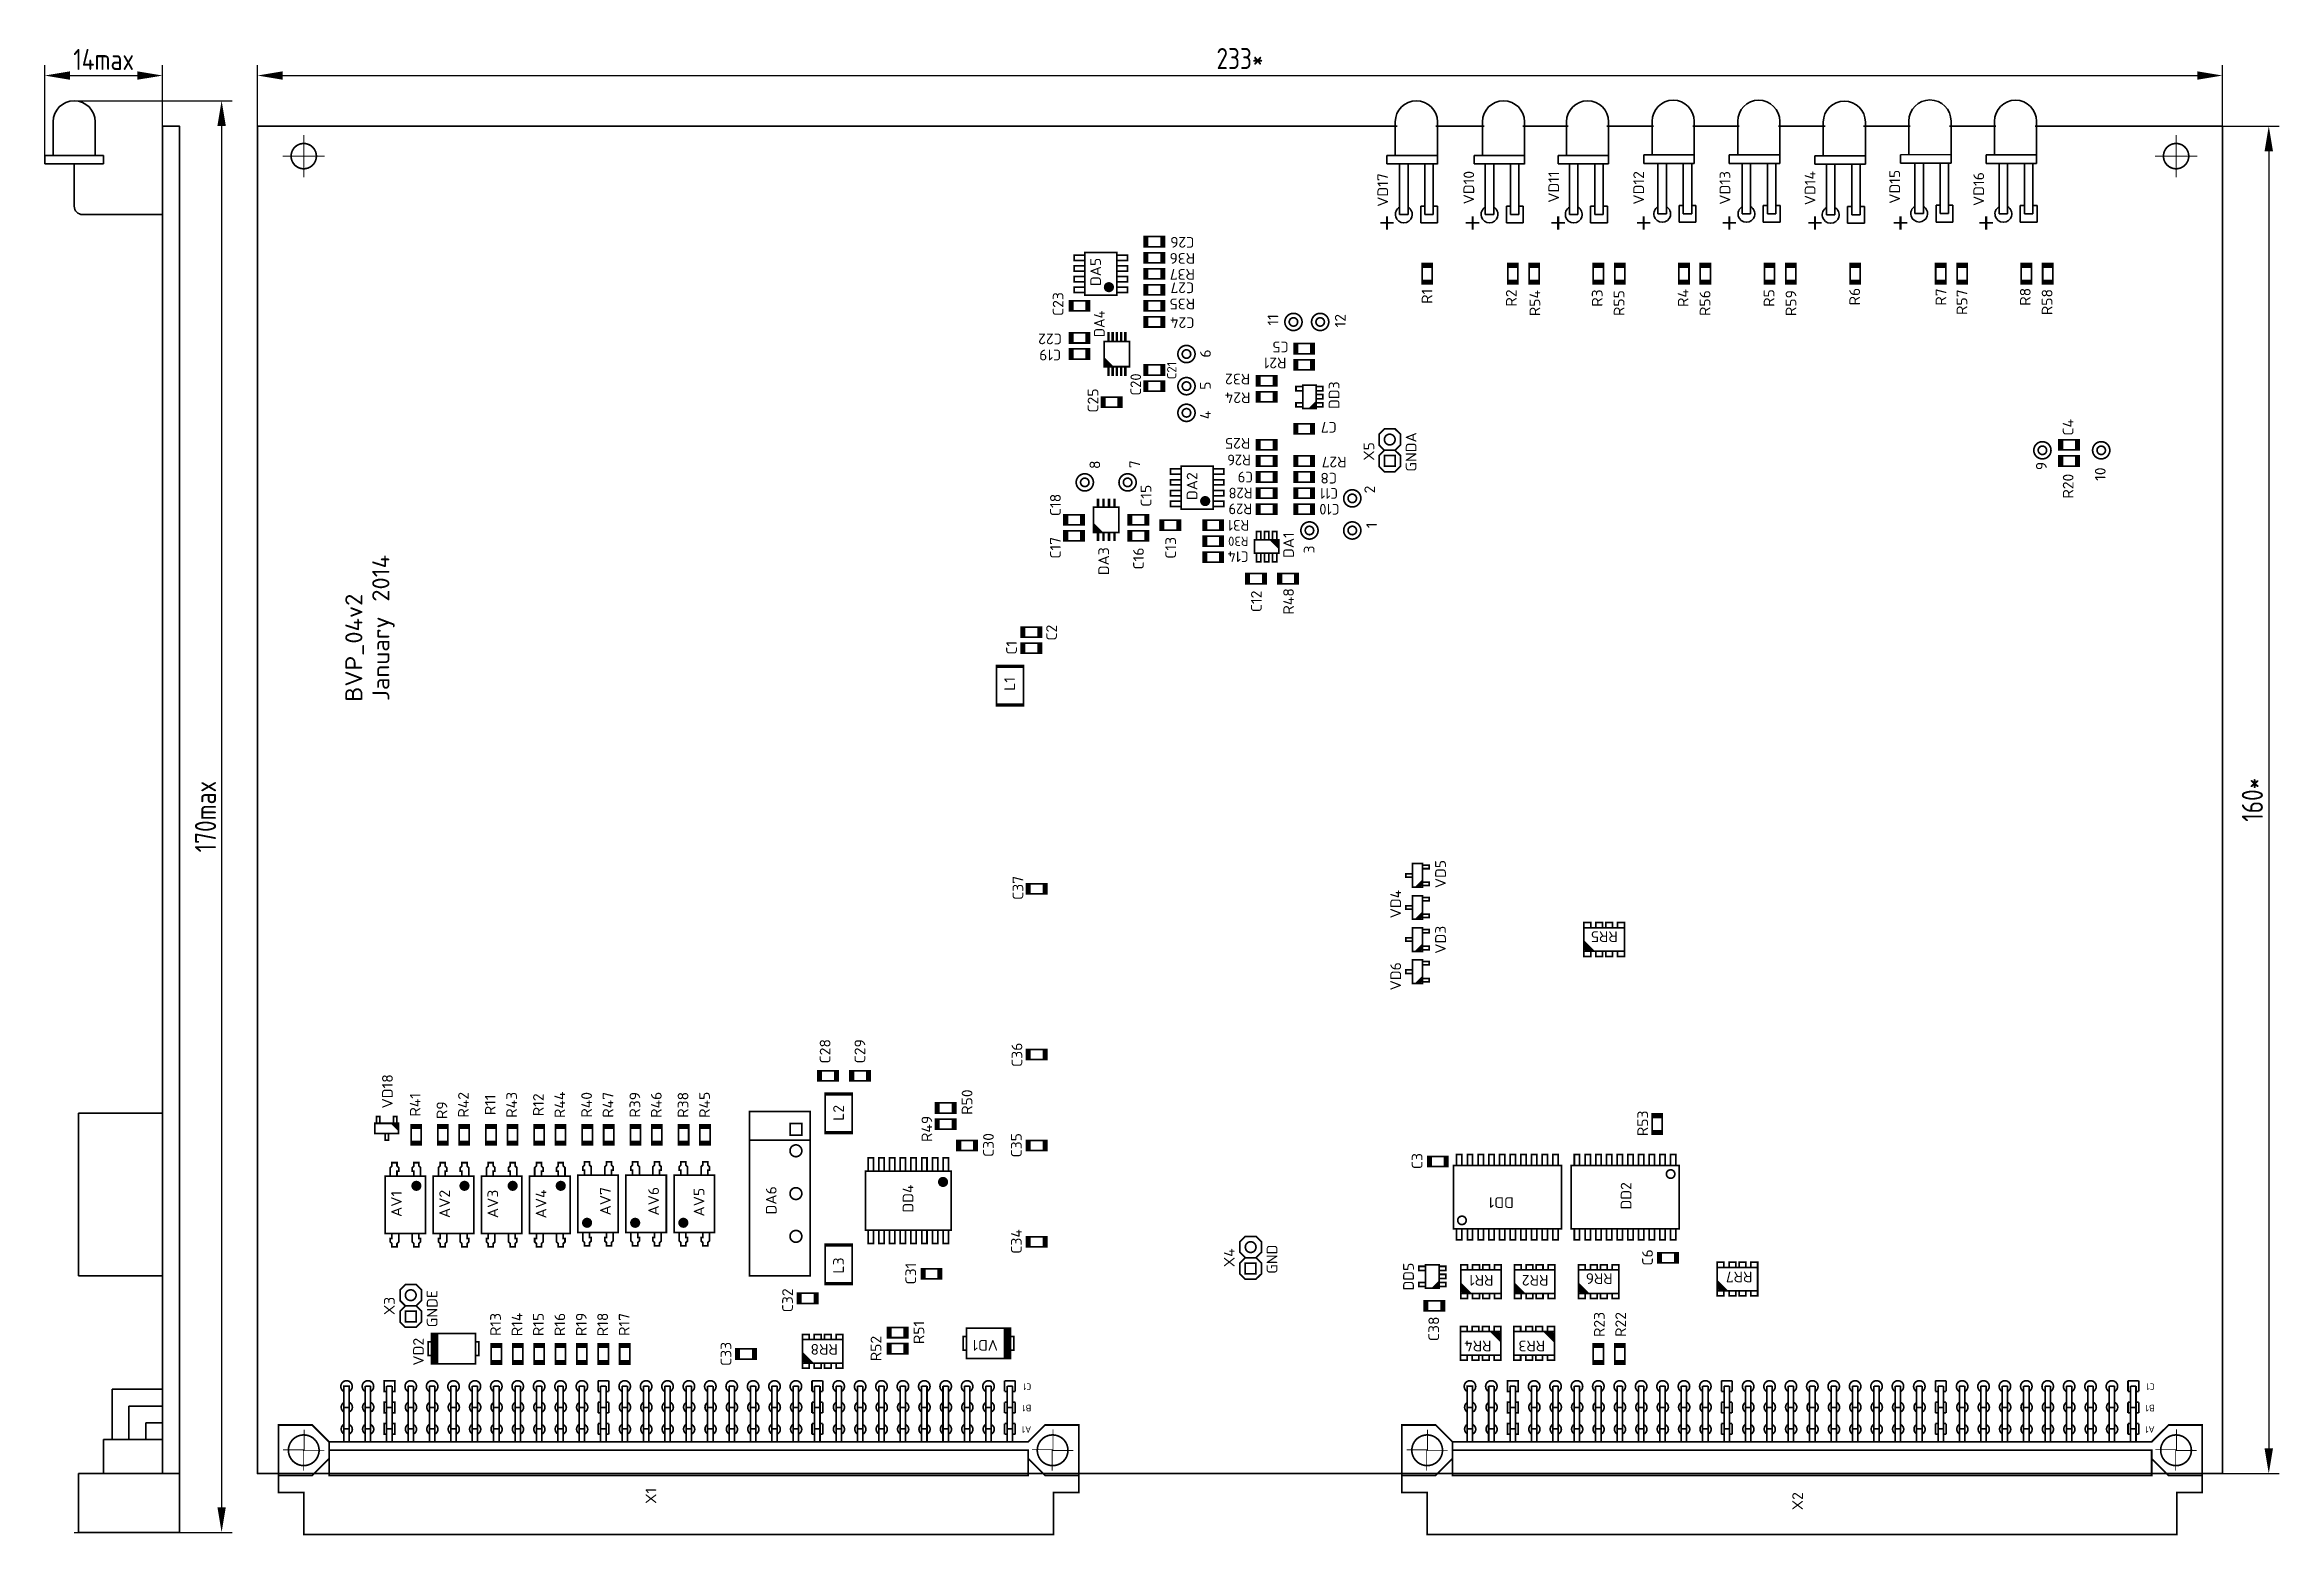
# Model space of a CAD drawing. Header units: millimetres. Extents: x 327 to 592, y -3056 to -2879.
import ezdxf
from ezdxf.enums import TextEntityAlignment as Align

# ---------------------------------------------------------------- set-up
doc = ezdxf.new("R2010")
doc.units = ezdxf.units.MM
for name, color, linetype, lineweight in [('BOARD', 173, 'Continuous', 35), ('TOP', 7, 'Continuous', 35), ('РАЗМЕРЫ', 7, 'Continuous', 25)]:
    doc.layers.add(name, color=color, linetype=linetype, lineweight=lineweight)
doc.styles.get("Standard").update_dxf_attribs({"font": 'txt.shx'})
doc.styles.add('ГОСТ 2.304', font='CS_Gost2304.shx')
doc.dimstyles.new('ЕСКД', dxfattribs={"dimscale": 0, "dimtxt": 3, "dimasz": 3, "dimexe": 1.25, "dimexo": 0, "dimtad": 1, "dimtoh": 1, "dimdec": 1, "dimrnd": 0.5, "dimtxsty": 'ГОСТ 2.304', "dimcen": 5, "dimadec": 3, "dimazin": 2, "dimtfac": 0.75, "dimtdec": 4, "dimtmove": 1, "dimatfit": 3, "dimfxl": 1, "dimtolj": 1, "dimarcsym": 0})

msp = doc.modelspace()

# ---------------------------------------------------------------- texts
at = {"layer": 'TOP'}
for s, height, rotation, width, p in [('VD17', 1.27, 90, 1.019685, (486.47, -2896.59)), ('VD10', 1.27, 90, 1.019685, (496.68, -2896.31)), ('VD11', 1.27, 90, 1.019685, (506.76, -2896.24)), ('VD12', 1.27, 90, 1.019685, (516.84, -2896.34)), ('VD13', 1.27, 90, 1.019685, (527.08, -2896.34)), ('VD14', 1.27, 90, 1.019685, (537.19, -2896.37)), ('VD15', 1.27, 90, 1.019685, (547.24, -2896.21)), ('VD16', 1.27, 90, 1.019685, (557.21, -2896.48)), ('R36', 1.27, 180, 1.019685, (462.03, -2904.08)), ('C26', 1.27, 180, 1.019685, (462.03, -2902.17)), ('DA5', 1.27, 90, 1.019685, (452.38, -2906.32)), ('R37', 1.27, 180, 1.019685, (462.03, -2905.98)), ('C23', 1.27, 90, 1.019685, (447.93, -2910.14)), ('R35', 1.27, 180, 1.019685, (462.03, -2909.48)), ('C27', 1.27, 180, 1.019685, (462.03, -2907.57)), ('R1', 1.27, 90, 1.019685, (491.72, -2909.22)), ('R2', 1.27, 90, 1.019685, (501.72, -2909.42)), ('R54', 1.27, 90, 1.019685, (504.52, -2910.02)), ('R3', 1.27, 90, 1.019685, (511.92, -2909.42)), ('R55', 1.27, 90, 1.019685, (514.52, -2910.02)), ('R4', 1.27, 90, 1.019685, (522.12, -2909.42)), ('R56', 1.27, 90, 1.019685, (524.72, -2910.02)), ('R5', 1.27, 90, 1.019685, (532.32, -2909.42)), ('R59', 1.27, 90, 1.019685, (534.92, -2910.02)), ('R6', 1.27, 90, 1.019685, (542.48, -2909.25)), ('R7', 1.27, 90, 1.019685, (552.72, -2909.3)), ('R57', 1.27, 90, 1.019685, (555.21, -2909.91)), ('R8', 1.27, 90, 1.019685, (562.73, -2909.27)), ('R58', 1.27, 90, 1.019685, (565.32, -2909.9)), ('DA4', 1.27, 90, 0.95, (452.82, -2912.48)), ('C24', 1.27, 180, 1.019685, (462.03, -2911.71)), ('C22', 1.27, 180, 1.019685, (446.34, -2913.64)), ('C5', 1.27, 180, 1.019685, (473.69, -2914.59)), ('C19', 1.27, 180, 1.019685, (446.34, -2915.55)), ('C21', 1.1, 90, 0.95, (461.33, -2918.03)), ('R21', 1.27, 180, 1.019685, (473.05, -2916.5)), ('C25', 1.27, 90, 1.019685, (452.07, -2921.59)), ('C20', 1.27, 90, 0.95, (457.15, -2919.68)), ('R32', 1.27, 180, 1.019685, (468.6, -2918.41)), ('DD3', 1.27, 90, 1.019685, (480.69, -2920.95)), ('R24', 1.27, 180, 1.019685, (468.6, -2920.63)), ('C7', 1.27, 180, 1.019685, (479.41, -2924.13)), ('C4', 1.27, 90, 1.019685, (567.82, -2924.77)), ('R25', 1.27, 180, 1.019685, (468.6, -2926.04)), ('R26', 1.27, 180, 0.95, (468.77, -2928.02)), ('R27', 1.27, 180, 1.019685, (480.05, -2928.27)), ('X5', 1.27, 90, 1.019685, (484.82, -2927.63)), ('DA2', 1.27, 90, 1.019685, (463.83, -2931.76)), ('C9', 1.27, 180, 0.95, (469.51, -2930.04)), ('C8', 1.27, 180, 1.019685, (479.41, -2930.17)), ('R20', 1.27, 90, 1.019685, (567.82, -2931.76)), ('C18', 1.27, 90, 1.019685, (447.61, -2933.99)), ('C15', 1.27, 90, 1.019685, (458.37, -2932.9)), ('R28', 1.27, 180, 0.95, (468.95, -2931.94)), ('C11', 1.27, 180, 0.95, (479.44, -2931.98)), ('R31', 1.27, 180, 0.95, (468.7, -2935.77)), ('R29', 1.27, 180, 0.95, (468.91, -2933.82)), ('C10', 1.27, 180, 0.95, (479.49, -2933.86)), ('C17', 1.27, 90, 1.019685, (447.61, -2939.08)), ('C13', 1.27, 90, 1.019685, (461.29, -2939.08)), ('R30', 1.1, 180, 0.95, (468.68, -2937.75)), ('DA1', 1.27, 90, 1.019685, (475.28, -2938.76)), ('DA3', 1.27, 90, 1.019685, (453.34, -2940.67)), ('C16', 1.27, 90, 1.019685, (457.47, -2940.35)), ('C14', 1.27, 180, 0.95, (468.66, -2939.49)), ('C12', 1.27, 90, 1.019685, (471.46, -2945.44)), ('R48', 1.27, 90, 1.019685, (475.28, -2945.44)), ('C2', 1.27, 90, 1.019685, (447.15, -2949.15)), ('C1', 1.27, 90, 1.019685, (442.4, -2950.95)), ('L1', 1.27, 90, 1.019685, (442.17, -2955.24)), ('C37', 1.27, 90, 1.019685, (443.16, -2979.46)), ('VD5', 1.27, 90, 1.019685, (493.32, -2977.82)), ('VD4', 1.27, 90, 1.019685, (488, -2981.38)), ('VD3', 1.27, 90, 1.019685, (493.32, -2985.62)), ('RR5', 1.27, 180, 1.019685, (512.12, -2984.62)), ('VD6', 1.27, 90, 1.019685, (488, -2989.96)), ('C28', 1.27, 90, 1.019685, (420.27, -2998.86)), ('C29', 1.27, 90, 1.019685, (424.4, -2998.86)), ('C36', 1.27, 90, 1.019685, (443.04, -2999.28)), ('VD18', 1.27, 90, 1.019685, (368.32, -3003.62)), ('R41', 1.27, 90, 1.019685, (371.61, -3005.22)), ('R9', 1.27, 90, 1.019685, (374.79, -3005.86)), ('R42', 1.27, 90, 1.019685, (377.34, -3005.22)), ('R11', 1.27, 90, 1.019685, (380.52, -3005.22)), ('R43', 1.27, 90, 1.019685, (383.06, -3005.22)), ('R12', 1.27, 90, 1.019685, (386.24, -3005.22)), ('R44', 1.27, 90, 1.019685, (388.78, -3005.22)), ('R40', 1.27, 90, 1.019685, (391.96, -3005.22)), ('R47', 1.27, 90, 1.019685, (394.51, -3005.22)), ('R39', 1.27, 90, 1.019685, (397.69, -3005.22)), ('R46', 1.27, 90, 1.019685, (400.23, -3005.22)), ('R38', 1.27, 90, 1.019685, (403.41, -3005.22)), ('R45', 1.27, 90, 1.019685, (405.96, -3005.22)), ('R50', 1.27, 90, 1.019685, (437.12, -3004.9)), ('L2', 1.27, 90, 1.019685, (421.86, -3006.18)), ('R49', 1.27, 90, 1.019685, (432.35, -3008.08)), ('R53', 1.27, 90, 1.019685, (517.32, -3007.42)), ('C30', 1.27, 90, 1.019685, (439.66, -3009.99)), ('C35', 1.27, 90, 1.019685, (442.97, -3010.02)), ('C3', 1.27, 90, 1.019685, (490.54, -3011.9)), ('AV1', 1.27, 90, 1.019685, (369.39, -3016.99)), ('AV2', 1.27, 90, 1.019685, (375.11, -3016.99)), ('AV3', 1.27, 90, 1.019685, (380.83, -3016.99)), ('AV4', 1.27, 90, 1.019685, (386.56, -3016.99)), ('AV7', 1.27, 90, 1.019685, (394.19, -3016.67)), ('AV6', 1.27, 90, 1.019685, (399.91, -3016.67)), ('AV5', 1.27, 90, 1.019685, (405.31, -3016.78)), ('DA6', 1.27, 90, 1.019685, (413.87, -3016.56)), ('DD4', 1.27, 90, 1.019685, (430.12, -3016.35)), ('DD2', 1.27, 90, 1.019685, (515.35, -3016.03)), ('DD1', 1.27, 180, 1.019685, (499.88, -3016.19)), ('C34', 1.27, 90, 1.019685, (442.97, -3021.44)), ('L3', 1.27, 90, 1.019685, (421.86, -3024.3)), ('X4', 1.27, 90, 1.019685, (468.24, -3023.38)), ('C6', 1.27, 90, 1.019685, (517.89, -3023.35)), ('C31', 1.27, 90, 1.019685, (430.44, -3025.26)), ('DD5', 1.27, 90, 1.019685, (489.52, -3025.62)), ('RR1', 1.27, 180, 1.019685, (497.52, -3025.42)), ('RR2', 1.27, 180, 1.019685, (503.92, -3025.42)), ('RR6', 1.27, 180, 1.019685, (511.52, -3025.22)), ('RR7', 1.27, 180, 1.019685, (528.12, -3025.02)), ('X3', 1.27, 90, 1.019685, (368.55, -3029.1)), ('C32', 1.27, 90, 1.019685, (415.81, -3028.44)), ('R13', 1.27, 90, 1.019685, (381.15, -3031.3)), ('R14', 1.27, 90, 1.019685, (383.7, -3031.3)), ('R15', 1.27, 90, 1.019685, (386.24, -3031.3)), ('R16', 1.27, 90, 1.019685, (388.78, -3031.3)), ('R19', 1.27, 90, 1.019685, (391.33, -3031.3)), ('R18', 1.27, 90, 1.019685, (393.87, -3031.3)), ('R17', 1.27, 90, 1.019685, (396.42, -3031.3)), ('R51', 1.27, 90, 1.019685, (431.4, -3032.25)), ('C38', 1.27, 90, 1.019685, (492.52, -3031.82)), ('R23', 1.27, 90, 1.019685, (512.17, -3031.3)), ('R22', 1.27, 90, 1.019685, (514.71, -3031.3)), ('VD2', 1.27, 90, 1.019685, (372, -3034.54)), ('C33', 1.27, 90, 1.019685, (408.5, -3034.8)), ('RR8', 1.27, 180, 1.019685, (419.52, -3033.62)), ('R52', 1.27, 90, 1.019685, (426.31, -3034.16)), ('VD1', 1.27, 180, 1.019685, (438.63, -3033.14)), ('RR4', 1.27, 180, 1.019685, (497.12, -3033.22)), ('RR3', 1.27, 180, 1.019685, (503.52, -3033.22)), ('X1', 1.27, 90, 1.019685, (399.6, -3051.65)), ('X2', 1.27, 90, 1.019685, (535.7, -3052.29))]:
    msp.add_text(s, height=height, rotation=rotation, dxfattribs=dict(at, width=width)).set_placement(p, align=Align.CENTER)
at = {"layer": 'TOP', "width": 1.019685}
for s, p in [('11', (473.43, -2912.69)), ('12', (481.42, -2912.91)), ('6', (465.42, -2916.5)), ('5', (465.42, -2920.32)), ('4', (465.42, -2923.81)), ('GNDA', (489.83, -2930.04)), ('8', (452.29, -2929.73)), ('7', (457.03, -2929.63)), ('9', (564.64, -2929.86)), ('10', (571.63, -2931.13)), ('2', (484.92, -2932.62)), ('1', (485.14, -2936.75)), ('3', (477.73, -2939.75)), ('GND', (473.32, -3025.29)), ('GNDE', (373.63, -3031.64))]:
    msp.add_text(s, height=1.27, rotation=90, dxfattribs=at).set_placement(p)
at = {"layer": 'TOP'}
for s, height, rotation, p in [('January 2014', 2.032, 90, (367.91, -2957.26)), ('BVP_04v2', 2.032, 90, (364.71, -2957.36)), ('C1', 0.787, 180, (444.11, -3038.3)), ('C1', 0.787, 180, (577.46, -3038.3)), ('B1', 0.787, 180, (444.11, -3040.84)), ('B1', 0.787, 180, (577.46, -3040.84)), ('A1', 0.787, 180, (444.11, -3043.38)), ('A1', 0.787, 180, (577.46, -3043.38))]:
    msp.add_text(s, height=height, rotation=rotation, dxfattribs=at).set_placement(p)

# ---------------------------------------------------------------- blocks, each defined once
blk = doc.blocks.new('*D27')
at = {"layer": 'Defpoints', "color": 0}
for p in [(585.5, -2883), (352.25, -2889), (585.5, -2889)]:
    blk.add_point(p, dxfattribs=at)
at = {"layer": 'РАЗМЕРЫ', "color": 0, "lineweight": -2}
for p, q in [((352.25, -2889), (352.25, -2881.75)), ((355.25, -2883), (582.5, -2883)), ((585.5, -2889), (585.5, -2881.75))]:
    blk.add_line(p, q, dxfattribs=at)
at = {"layer": 'РАЗМЕРЫ', "color": 0}
for points in [[(355.25, -2882.5), (355.25, -2883.5), (352.25, -2883)], [(582.5, -2883.5), (582.5, -2882.5), (585.5, -2883)]]:
    blk.add_solid(points, dxfattribs=at)
at = {"layer": 'РАЗМЕРЫ', "color": 0, "insert": (468.88, -2880.98), "char_height": 2.5, "attachment_point": 5, "style": 'ГОСТ 2.304'}
blk.add_mtext('\\A1;233*', dxfattribs=at)
blk = doc.blocks.new('*D29')
at = {"layer": 'Defpoints', "color": 0}
for p in [(585.5, -2889), (585.5, -3049), (591, -3049)]:
    blk.add_point(p, dxfattribs=at)
at = {"layer": 'РАЗМЕРЫ', "color": 0, "lineweight": -2}
for p, q in [((585.5, -2889), (592.25, -2889)), ((591, -2892), (591, -3046)), ((585.5, -3049), (592.25, -3049))]:
    blk.add_line(p, q, dxfattribs=at)
at = {"layer": 'РАЗМЕРЫ', "color": 0}
for points in [[(591.5, -2892), (590.5, -2892), (591, -2889)], [(590.5, -3046), (591.5, -3046), (591, -3049)]]:
    blk.add_solid(points, dxfattribs=at)
at = {"layer": 'РАЗМЕРЫ', "color": 0, "insert": (589.05, -2969), "char_height": 2.5, "attachment_point": 5, "rotation": 90, "style": 'ГОСТ 2.304'}
blk.add_mtext('\\A1;160*', dxfattribs=at)
blk = doc.blocks.new('*D30')
at = {"layer": 'Defpoints', "color": 0}
for p in [(330.5, -2886), (330.5, -3056), (348, -3056)]:
    blk.add_point(p, dxfattribs=at)
at = {"layer": 'РАЗМЕРЫ', "color": 0, "lineweight": -2}
for p, q in [((330.5, -2886), (349.25, -2886)), ((348, -2889), (348, -3053)), ((330.5, -3056), (349.25, -3056))]:
    blk.add_line(p, q, dxfattribs=at)
at = {"layer": 'РАЗМЕРЫ', "color": 0}
for points in [[(348.5, -2889), (347.5, -2889), (348, -2886)], [(347.5, -3053), (348.5, -3053), (348, -3056)]]:
    blk.add_solid(points, dxfattribs=at)
at = {"layer": 'РАЗМЕРЫ', "color": 0, "insert": (346.09, -2971), "char_height": 2.5, "attachment_point": 5, "rotation": 90, "style": 'ГОСТ 2.304'}
blk.add_mtext('\\A1;170max', dxfattribs=at)
blk = doc.blocks.new('*D32')
at = {"layer": 'Defpoints', "color": 0}
for p in [(341, -2883), (341, -2889), (327, -2893)]:
    blk.add_point(p, dxfattribs=at)
at = {"layer": 'РАЗМЕРЫ', "color": 0, "lineweight": -2}
for p, q in [((327, -2893), (327, -2881.75)), ((330, -2883), (338, -2883)), ((341, -2889), (341, -2881.75))]:
    blk.add_line(p, q, dxfattribs=at)
at = {"layer": 'РАЗМЕРЫ', "color": 0}
for points in [[(330, -2882.5), (330, -2883.5), (327, -2883)], [(338, -2883.5), (338, -2882.5), (341, -2883)]]:
    blk.add_solid(points, dxfattribs=at)
at = {"layer": 'РАЗМЕРЫ', "color": 0, "insert": (334, -2881.09), "char_height": 2.5, "attachment_point": 5, "style": 'ГОСТ 2.304'}
blk.add_mtext('\\A1;14max', dxfattribs=at)

# ---------------------------------------------------------------- dimensions: what is measured, and where the dimension line sits
at = {"layer": 'РАЗМЕРЫ'}
for base, p1, p2, text, override, picture, middle in [((341, -2883), (327, -2893), (341, -2889), '<>max', {"dimscale": 1, "dimtxt": 2.5, "dimlfac": 1, "dimtxsty": 'ГОСТ 2.304', "dimsah": 1, "dimtolj": 1}, '*D32', (334, -2881.09)), ((585.50271665, -2883), (352.25271665, -2889), (585.50271665, -2889), '<>*', {"dimscale": 1, "dimtxt": 2.5, "dimasz": 3, "dimlfac": 1, "dimtxsty": 'ГОСТ 2.304', "dimsah": 1, "dimtolj": 1}, '*D27', (468.87771665, -2880.97639752))]:
    dim = msp.add_linear_dim(base=base, p1=p1, p2=p2, text=text, dimstyle='ЕСКД', override=override, dxfattribs=at)
    dim.commit()
    dim.dimension.update_dxf_attribs({"geometry": picture, "text_midpoint": middle})
for base, p1, p2, text, picture, middle in [((348, -3056), (330.5, -2886), (330.5, -3056), '<>max', '*D30', (346.09, -2971)), ((591, -3049), (585.5, -2889), (585.5, -3049), '<>*', '*D29', (589.05, -2969))]:
    dim = msp.add_linear_dim(base=base, p1=p1, p2=p2, angle=90, text=text, dimstyle='ЕСКД', override={"dimscale": 1, "dimtxt": 2.5, "dimasz": 3, "dimlfac": 1, "dimtxsty": 'ГОСТ 2.304', "dimsah": 1, "dimtolj": 1}, dxfattribs=at)
    dim.commit()
    dim.dimension.update_dxf_attribs({"geometry": picture, "text_midpoint": middle})

# ---------------------------------------------------------------- linework, layer by layer
at = {"layer": 'BOARD'}
msp.add_lwpolyline([(343, -3049), (341, -3049), (341, -2889), (343, -2889)], close=True, dxfattribs=at)
for points in [[(563.27, -2889), (585.5, -2889), (585.5, -3049), (352.25, -3049), (352.25, -2889), (487.53, -2889)], [(492.12, -2889), (497.87, -2889)], [(502.45, -2889), (507.85, -2889)], [(512.44, -2889), (517.98, -2889)], [(522.63, -2889), (528.14, -2889)], [(532.79, -2889), (538.35, -2889)], [(542.9, -2889), (548.45, -2889)], [(553.12, -2889), (558.62, -2889)]]:
    msp.add_lwpolyline(points, dxfattribs=at)
at = {"layer": 'TOP'}
for p, q in [((328, -2892.5), (328, -2888.5)), ((333, -2892.5), (333, -2888.5)), ((487.32, -2892.5), (487.32, -2888.5)), ((492.32, -2892.5), (492.32, -2888.5)), ((497.66, -2892.5), (497.66, -2888.5)), ((502.66, -2892.5), (502.66, -2888.5)), ((507.64, -2892.5), (507.64, -2888.5)), ((512.64, -2892.5), (512.64, -2888.5)), ((517.8, -2892.43), (517.8, -2888.43)), ((522.8, -2892.43), (522.8, -2888.43)), ((527.96, -2892.43), (527.96, -2888.43)), ((532.96, -2892.43), (532.96, -2888.43)), ((538.12, -2892.54), (538.12, -2888.54)), ((543.12, -2892.54), (543.12, -2888.54)), ((548.28, -2892.4), (548.28, -2888.4)), ((553.28, -2892.4), (553.28, -2888.4)), ((558.44, -2892.43), (558.44, -2888.43)), ((563.44, -2892.43), (563.44, -2888.43)), ((327, -2892.5), (327, -2893.5)), ((334, -2892.5), (327, -2892.5)), ((327, -2893.5), (334, -2893.5)), ((330.5, -2893.5), (330.5, -2898.5)), ((334, -2893.5), (334, -2892.5)), ((486.32, -2893.5), (486.32, -2892.5)), ((492.32, -2892.5), (486.32, -2892.51)), ((486.32, -2893.5), (492.32, -2893.5)), ((487.83, -2893.5), (487.83, -2899.5)), ((488.83, -2899.5), (488.83, -2893.5)), ((490.83, -2893.5), (490.83, -2899.5)), ((491.83, -2899.5), (491.83, -2893.5)), ((492.32, -2893.51), (492.32, -2892.51)), ((496.66, -2893.5), (496.66, -2892.5)), ((502.66, -2892.5), (496.66, -2892.51)), ((496.66, -2893.5), (502.66, -2893.5)), ((498, -2893.5), (498, -2899.5)), ((499, -2899.5), (499, -2893.5)), ((501, -2893.5), (501, -2899.5)), ((502, -2899.5), (502, -2893.5)), ((502.66, -2893.51), (502.66, -2892.51)), ((512.64, -2892.49), (506.64, -2892.5)), ((506.64, -2893.5), (506.64, -2892.5)), ((506.64, -2893.5), (512.64, -2893.5)), ((508, -2893.5), (508, -2899.5)), ((509, -2899.5), (509, -2893.5)), ((511, -2893.5), (511, -2899.5)), ((512, -2899.5), (512, -2893.5)), ((512.64, -2893.5), (512.64, -2892.5)), ((522.8, -2892.41), (516.8, -2892.43)), ((516.8, -2893.43), (516.8, -2892.43)), ((516.8, -2893.43), (522.8, -2893.43)), ((518.5, -2893.43), (518.5, -2899.43)), ((519.5, -2899.43), (519.5, -2893.43)), ((521.5, -2893.43), (521.5, -2899.43)), ((522.5, -2899.43), (522.5, -2893.43)), ((522.8, -2893.43), (522.8, -2892.43)), ((532.96, -2892.41), (526.96, -2892.43)), ((526.96, -2893.43), (526.96, -2892.43)), ((526.96, -2893.43), (532.96, -2893.43)), ((528.5, -2893.43), (528.5, -2899.43)), ((529.5, -2899.43), (529.5, -2893.43)), ((531.5, -2893.43), (531.5, -2899.43)), ((532.5, -2899.43), (532.5, -2893.43)), ((532.96, -2893.43), (532.96, -2892.43)), ((543.12, -2892.53), (537.12, -2892.54)), ((537.12, -2893.54), (537.12, -2892.54)), ((537.12, -2893.54), (543.12, -2893.54)), ((538.5, -2893.54), (538.5, -2899.54)), ((539.5, -2899.54), (539.5, -2893.54)), ((541.5, -2893.54), (541.5, -2899.54)), ((542.5, -2899.54), (542.5, -2893.54)), ((543.12, -2893.54), (543.12, -2892.54)), ((553.28, -2892.39), (547.28, -2892.4)), ((547.28, -2893.4), (547.28, -2892.4)), ((547.28, -2893.4), (553.28, -2893.4)), ((549, -2893.4), (549, -2899.4)), ((550, -2899.4), (550, -2893.4)), ((552, -2893.4), (552, -2899.4)), ((553, -2899.4), (553, -2893.4)), ((553.28, -2893.4), (553.28, -2892.4)), ((563.44, -2892.41), (557.44, -2892.43)), ((557.44, -2893.43), (557.44, -2892.43)), ((557.44, -2893.43), (563.44, -2893.43)), ((559, -2893.43), (559, -2899.43)), ((560, -2899.43), (560, -2893.43)), ((562, -2893.43), (562, -2899.43)), ((563, -2899.43), (563, -2893.43)), ((563.44, -2893.43), (563.44, -2892.43)), ((490.83, -2898.5), (490.33, -2898.5)), ((490.33, -2898.5), (490.33, -2900.5)), ((492.33, -2898.5), (491.83, -2898.5)), ((492.33, -2900.5), (492.33, -2898.5)), ((501, -2898.5), (500.5, -2898.5)), ((500.5, -2898.5), (500.5, -2900.5)), ((502.5, -2898.5), (502, -2898.5)), ((502.5, -2900.5), (502.5, -2898.5)), ((511, -2898.5), (510.5, -2898.5)), ((510.5, -2898.5), (510.5, -2900.5)), ((512.5, -2898.5), (512, -2898.5)), ((512.5, -2900.5), (512.5, -2898.5)), ((521.5, -2898.43), (521, -2898.43)), ((521, -2898.43), (521, -2900.43)), ((523, -2898.43), (522.5, -2898.43)), ((523, -2900.43), (523, -2898.43)), ((531.5, -2898.43), (531, -2898.43)), ((531, -2898.43), (531, -2900.43)), ((533, -2898.43), (532.5, -2898.43)), ((533, -2900.43), (533, -2898.43)), ((541.5, -2898.54), (541, -2898.54)), ((541, -2898.54), (541, -2900.54)), ((543, -2898.54), (542.5, -2898.54)), ((543, -2900.54), (543, -2898.54)), ((552, -2898.4), (551.5, -2898.4)), ((551.5, -2898.4), (551.5, -2900.4)), ((553.5, -2898.4), (553, -2898.4)), ((553.5, -2900.4), (553.5, -2898.4)), ((562, -2898.43), (561.5, -2898.43)), ((561.5, -2898.43), (561.5, -2900.43)), ((563.5, -2898.43), (563, -2898.43)), ((563.5, -2900.43), (563.5, -2898.43)), ((341, -2899.5), (331.51, -2899.51)), ((487.83, -2899.5), (488.83, -2899.5)), ((490.33, -2900.5), (492.33, -2900.5)), ((490.83, -2899.5), (491.83, -2899.5)), ((498, -2899.5), (499, -2899.5)), ((500.5, -2900.5), (502.5, -2900.5)), ((501, -2899.5), (502, -2899.5)), ((508, -2899.5), (509, -2899.5)), ((510.5, -2900.5), (512.5, -2900.5)), ((511, -2899.5), (512, -2899.5)), ((518.5, -2899.43), (519.5, -2899.43)), ((521, -2900.43), (523, -2900.43)), ((521.5, -2899.43), (522.5, -2899.43)), ((528.5, -2899.43), (529.5, -2899.43)), ((531, -2900.43), (533, -2900.43)), ((531.5, -2899.43), (532.5, -2899.43)), ((538.5, -2899.54), (539.5, -2899.54)), ((541, -2900.54), (543, -2900.54)), ((541.5, -2899.54), (542.5, -2899.54)), ((549, -2899.4), (550, -2899.4)), ((551.5, -2900.4), (553.5, -2900.4)), ((552, -2899.4), (553, -2899.4)), ((559, -2899.43), (560, -2899.43)), ((561.5, -2900.43), (563.5, -2900.43)), ((562, -2899.43), (563, -2899.43)), ((341, -3006.23), (331, -3006.23)), ((331, -3006.23), (331, -3025.51)), ((331, -3025.51), (341, -3025.51)), ((335, -3044.97), (335, -3039)), ((335, -3039), (341, -3039)), ((337, -3044.97), (337, -3041)), ((337, -3041), (341, -3041)), ((341, -3044.97), (334, -3044.97)), ((334, -3044.97), (334, -3049)), ((339, -3044.97), (339, -3043)), ((339, -3043), (341, -3043)), ((341, -3049), (331, -3049)), ((331, -3049), (331, -3056)), ((343, -3056), (343, -3049)), ((331, -3056), (343, -3056))]:
    msp.add_line(p, q, dxfattribs=at)
for points, const_width in [([(357.75, -2891.07, 1), (357.75, -2894.07, 1), (357.75, -2891.07)], 0.2), ([(580, -2891.07, 1), (580, -2894.07, 1), (580, -2891.07)], 0.2), ([(453.32, -2907.83, 1), (453.32, -2908.43, 1), (453.32, -2907.83)], 0.6), ([(475.23, -2911.24, 1), (475.23, -2913.28, 1), (475.23, -2911.24)], 0.2), ([(475.23, -2911.76, 1), (475.23, -2912.76, 1), (475.23, -2911.76)], 0.2), ([(478.4, -2911.24, 1), (478.4, -2913.28, 1), (478.4, -2911.24)], 0.2), ([(478.4, -2911.76, 1), (478.4, -2912.76, 1), (478.4, -2911.76)], 0.2), ([(462.53, -2915.05, 1), (462.53, -2917.09, 1), (462.53, -2915.05)], 0.2), ([(462.53, -2915.57, 1), (462.53, -2916.57, 1), (462.53, -2915.57)], 0.2), ([(462.53, -2918.86, 1), (462.53, -2920.9, 1), (462.53, -2918.86)], 0.2), ([(462.53, -2919.38, 1), (462.53, -2920.38, 1), (462.53, -2919.38)], 0.2), ([(462.53, -2922.03, 1), (462.53, -2924.07, 1), (462.53, -2922.03)], 0.2), ([(462.53, -2922.55, 1), (462.53, -2923.55, 1), (462.53, -2922.55)], 0.2), ([(486.66, -2925.59, 1), (486.66, -2926.86, 1), (486.66, -2925.59)], 0.2), ([(564.13, -2926.48, 1), (564.13, -2928.52, 1), (564.13, -2926.48)], 0.2), ([(564.13, -2927, 1), (564.13, -2928, 1), (564.13, -2927)], 0.2), ([(571.11, -2926.48, 1), (571.11, -2928.52, 1), (571.11, -2926.48)], 0.2), ([(571.11, -2927, 1), (571.11, -2928, 1), (571.11, -2927)], 0.2), ([(450.46, -2930.29, 1), (450.46, -2932.33, 1), (450.46, -2930.29)], 0.2), ([(450.46, -2930.81, 1), (450.46, -2931.81, 1), (450.46, -2930.81)], 0.2), ([(455.54, -2930.29, 1), (455.54, -2932.33, 1), (455.54, -2930.29)], 0.2), ([(455.54, -2930.81, 1), (455.54, -2931.81, 1), (455.54, -2930.81)], 0.2), ([(464.75, -2933.23, 1), (464.75, -2933.83, 1), (464.75, -2933.23)], 0.6), ([(482.21, -2932.19, 1), (482.21, -2934.23, 1), (482.21, -2932.19)], 0.2), ([(482.21, -2932.71, 1), (482.21, -2933.71, 1), (482.21, -2932.71)], 0.2), ([(477.13, -2936, 1), (477.13, -2938.04, 1), (477.13, -2936)], 0.2), ([(482.21, -2936, 1), (482.21, -2938.04, 1), (482.21, -2936)], 0.2), ([(477.13, -2936.52, 1), (477.13, -2937.52, 1), (477.13, -2936.52)], 0.2), ([(482.21, -2936.52, 1), (482.21, -2937.52, 1), (482.21, -2936.52)], 0.2), ([(416.17, -3011.38, -1), (416.17, -3009.98)], 0.2), ([(416.17, -3009.98, -1), (416.17, -3011.38)], 0.2), ([(520, -3012.94, 1), (520, -3013.94, 1), (520, -3012.94)], 0.2), ([(371.12, -3014.54, 1), (371.12, -3015.14, 1), (371.12, -3014.54)], 0.6), ([(376.83, -3014.54, 1), (376.83, -3015.14, 1), (376.83, -3014.54)], 0.6), ([(382.55, -3014.54, 1), (382.55, -3015.14, 1), (382.55, -3014.54)], 0.6), ([(388.26, -3014.54, 1), (388.26, -3015.14, 1), (388.26, -3014.54)], 0.6), ([(416.17, -3016.46, -1), (416.17, -3015.06)], 0.2), ([(416.17, -3015.06, -1), (416.17, -3016.46)], 0.2), ([(433.63, -3014.08, 1), (433.64, -3014.68, 1), (433.63, -3014.08)], 0.6), ([(495.23, -3018.44, 1), (495.23, -3019.44, 1), (495.23, -3018.44)], 0.2), ([(391.38, -3018.93, 1), (391.38, -3019.53, 1), (391.38, -3018.93)], 0.6), ([(397.09, -3018.93, 1), (397.09, -3019.53, 1), (397.09, -3018.93)], 0.6), ([(402.81, -3018.93, 1), (402.81, -3019.53, 1), (402.81, -3018.93)], 0.6), ([(416.17, -3021.54, -1), (416.17, -3020.14)], 0.2), ([(416.17, -3020.14, -1), (416.17, -3021.54)], 0.2), ([(470.15, -3021.48, 1), (470.15, -3022.75, 1), (470.15, -3021.48)], 0.2), ([(370.45, -3027.19, 1), (370.45, -3028.46, 1), (370.45, -3027.19)], 0.2), ([(362.51, -3039.26, -3.994451), (363.15, -3039.26)], 0.2), ([(365.05, -3039.26, -3.994451), (365.69, -3039.26)], 0.2), ([(370.13, -3039.26, -3.994451), (370.77, -3039.26)], 0.2), ([(372.67, -3039.26, -3.994451), (373.31, -3039.26)], 0.2), ([(375.21, -3039.26, -3.994451), (375.85, -3039.26)], 0.2), ([(377.75, -3039.26, -3.994451), (378.39, -3039.26)], 0.2), ([(380.29, -3039.26, -3.994451), (380.93, -3039.26)], 0.2), ([(382.83, -3039.26, -3.994451), (383.47, -3039.26)], 0.2), ([(385.37, -3039.26, -3.994451), (386.01, -3039.26)], 0.2), ([(387.91, -3039.26, -3.994451), (388.55, -3039.26)], 0.2), ([(390.45, -3039.26, -3.994451), (391.09, -3039.26)], 0.2), ([(395.53, -3039.26, -3.994451), (396.17, -3039.26)], 0.2), ([(398.07, -3039.26, -3.994451), (398.71, -3039.26)], 0.2), ([(400.61, -3039.26, -3.994451), (401.25, -3039.26)], 0.2), ([(403.15, -3039.26, -3.994451), (403.79, -3039.26)], 0.2), ([(405.69, -3039.26, -3.994451), (406.33, -3039.26)], 0.2), ([(408.23, -3039.26, -3.994451), (408.87, -3039.26)], 0.2), ([(410.77, -3039.26, -3.994451), (411.41, -3039.26)], 0.2), ([(413.31, -3039.26, -3.994451), (413.95, -3039.26)], 0.2), ([(415.85, -3039.26, -3.994451), (416.49, -3039.26)], 0.2), ([(420.93, -3039.26, -3.994451), (421.57, -3039.26)], 0.2), ([(423.47, -3039.26, -3.994451), (424.11, -3039.26)], 0.2), ([(426.01, -3039.26, -3.994451), (426.65, -3039.26)], 0.2), ([(428.55, -3039.26, -3.994451), (429.19, -3039.26)], 0.2), ([(431.09, -3039.26, -3.994451), (431.73, -3039.26)], 0.2), ([(433.63, -3039.26, -3.994451), (434.27, -3039.26)], 0.2), ([(436.17, -3039.26, -3.994451), (436.81, -3039.26)], 0.2), ([(438.71, -3039.26, -3.994451), (439.35, -3039.26)], 0.2), ([(495.86, -3039.26, -3.994451), (496.5, -3039.26)], 0.2), ([(498.4, -3039.26, -3.994451), (499.04, -3039.26)], 0.2), ([(503.48, -3039.26, -3.994451), (504.12, -3039.26)], 0.2), ([(506.02, -3039.26, -3.994451), (506.66, -3039.26)], 0.2), ([(508.56, -3039.26, -3.994451), (509.2, -3039.26)], 0.2), ([(511.1, -3039.26, -3.994451), (511.74, -3039.26)], 0.2), ([(513.64, -3039.26, -3.994451), (514.28, -3039.26)], 0.2), ([(516.18, -3039.26, -3.994451), (516.82, -3039.26)], 0.2), ([(518.72, -3039.26, -3.994451), (519.36, -3039.26)], 0.2), ([(521.26, -3039.26, -3.994451), (521.9, -3039.26)], 0.2), ([(523.8, -3039.26, -3.994451), (524.44, -3039.26)], 0.2), ([(528.88, -3039.26, -3.994451), (529.52, -3039.26)], 0.2), ([(531.42, -3039.26, -3.994451), (532.06, -3039.26)], 0.2), ([(533.96, -3039.26, -3.994451), (534.6, -3039.26)], 0.2), ([(536.5, -3039.26, -3.994451), (537.14, -3039.26)], 0.2), ([(539.04, -3039.26, -3.994451), (539.68, -3039.26)], 0.2), ([(541.58, -3039.26, -3.994451), (542.22, -3039.26)], 0.2), ([(544.12, -3039.26, -3.994451), (544.76, -3039.26)], 0.2), ([(546.66, -3039.26, -3.994451), (547.3, -3039.26)], 0.2), ([(549.2, -3039.26, -3.994451), (549.84, -3039.26)], 0.2), ([(554.28, -3039.26, -3.994451), (554.92, -3039.26)], 0.2), ([(556.82, -3039.26, -3.994451), (557.46, -3039.26)], 0.2), ([(559.36, -3039.26, -3.994451), (560, -3039.26)], 0.2), ([(561.9, -3039.26, -3.994451), (562.54, -3039.26)], 0.2), ([(564.44, -3039.26, -3.994451), (565.08, -3039.26)], 0.2), ([(566.98, -3039.26, -3.994451), (567.62, -3039.26)], 0.2), ([(569.52, -3039.26, -3.994451), (570.16, -3039.26)], 0.2), ([(572.06, -3039.26, -3.994451), (572.7, -3039.26)], 0.2), ([(362.5, -3041.68, -0.548946), (362.5, -3040.58)], 0.2), ([(363.23, -3041.66, 0.566199), (363.2, -3040.58)], 0.2), ([(365.04, -3041.68, -0.548946), (365.04, -3040.58)], 0.2), ([(365.77, -3041.66, 0.566199), (365.74, -3040.58)], 0.2), ([(370.12, -3041.68, -0.548946), (370.12, -3040.58)], 0.2), ([(370.85, -3041.66, 0.566199), (370.82, -3040.58)], 0.2), ([(372.66, -3041.68, -0.548946), (372.66, -3040.58)], 0.2), ([(373.39, -3041.66, 0.566199), (373.36, -3040.58)], 0.2), ([(375.2, -3041.68, -0.548946), (375.2, -3040.58)], 0.2), ([(375.93, -3041.66, 0.566199), (375.9, -3040.58)], 0.2), ([(377.74, -3041.68, -0.548946), (377.74, -3040.58)], 0.2), ([(378.47, -3041.66, 0.566199), (378.44, -3040.58)], 0.2), ([(380.28, -3041.68, -0.548946), (380.28, -3040.58)], 0.2), ([(381.01, -3041.66, 0.566199), (380.98, -3040.58)], 0.2), ([(382.82, -3041.68, -0.548946), (382.82, -3040.58)], 0.2), ([(383.55, -3041.66, 0.566199), (383.52, -3040.58)], 0.2), ([(385.36, -3041.68, -0.548946), (385.36, -3040.58)], 0.2), ([(386.09, -3041.66, 0.566199), (386.06, -3040.58)], 0.2), ([(387.9, -3041.68, -0.548946), (387.9, -3040.58)], 0.2), ([(388.63, -3041.66, 0.566199), (388.6, -3040.58)], 0.2), ([(390.44, -3041.68, -0.548946), (390.44, -3040.58)], 0.2), ([(391.17, -3041.66, 0.566199), (391.14, -3040.58)], 0.2), ([(395.52, -3041.68, -0.548946), (395.52, -3040.58)], 0.2), ([(396.25, -3041.66, 0.566199), (396.22, -3040.58)], 0.2), ([(398.06, -3041.68, -0.548946), (398.06, -3040.58)], 0.2), ([(398.79, -3041.66, 0.566199), (398.76, -3040.58)], 0.2), ([(400.6, -3041.68, -0.548946), (400.6, -3040.58)], 0.2), ([(401.33, -3041.66, 0.566199), (401.3, -3040.58)], 0.2), ([(403.14, -3041.68, -0.548946), (403.14, -3040.58)], 0.2), ([(403.87, -3041.66, 0.566199), (403.84, -3040.58)], 0.2), ([(405.68, -3041.68, -0.548946), (405.68, -3040.58)], 0.2), ([(406.41, -3041.66, 0.566199), (406.38, -3040.58)], 0.2), ([(408.22, -3041.68, -0.548946), (408.22, -3040.58)], 0.2), ([(408.95, -3041.66, 0.566199), (408.92, -3040.58)], 0.2), ([(410.76, -3041.68, -0.548946), (410.76, -3040.58)], 0.2), ([(411.49, -3041.66, 0.566199), (411.46, -3040.58)], 0.2), ([(413.3, -3041.68, -0.548946), (413.3, -3040.58)], 0.2), ([(414.03, -3041.66, 0.566199), (414, -3040.58)], 0.2), ([(415.84, -3041.68, -0.548946), (415.84, -3040.58)], 0.2), ([(416.57, -3041.66, 0.566199), (416.54, -3040.58)], 0.2), ([(420.92, -3041.68, -0.548946), (420.92, -3040.58)], 0.2), ([(421.65, -3041.66, 0.566199), (421.62, -3040.58)], 0.2), ([(423.46, -3041.68, -0.548946), (423.46, -3040.58)], 0.2), ([(424.19, -3041.66, 0.566199), (424.16, -3040.58)], 0.2), ([(426, -3041.68, -0.548946), (426, -3040.58)], 0.2), ([(426.73, -3041.66, 0.566199), (426.7, -3040.58)], 0.2), ([(428.54, -3041.68, -0.548946), (428.54, -3040.58)], 0.2), ([(429.27, -3041.66, 0.566199), (429.24, -3040.58)], 0.2), ([(431.08, -3041.68, -0.548946), (431.08, -3040.58)], 0.2), ([(431.81, -3041.66, 0.566199), (431.78, -3040.58)], 0.2), ([(433.62, -3041.68, -0.548946), (433.62, -3040.58)], 0.2), ([(434.35, -3041.66, 0.566199), (434.32, -3040.58)], 0.2), ([(436.16, -3041.68, -0.548946), (436.16, -3040.58)], 0.2), ([(436.89, -3041.66, 0.566199), (436.86, -3040.58)], 0.2), ([(438.7, -3041.68, -0.548946), (438.7, -3040.58)], 0.2), ([(439.43, -3041.66, 0.566199), (439.4, -3040.58)], 0.2), ([(495.85, -3041.68, -0.548946), (495.85, -3040.58)], 0.2), ([(496.58, -3041.66, 0.566199), (496.55, -3040.58)], 0.2), ([(498.39, -3041.68, -0.548946), (498.39, -3040.58)], 0.2), ([(499.12, -3041.66, 0.566199), (499.09, -3040.58)], 0.2), ([(503.47, -3041.68, -0.548946), (503.47, -3040.58)], 0.2), ([(504.2, -3041.66, 0.566199), (504.17, -3040.58)], 0.2), ([(506.01, -3041.68, -0.548946), (506.01, -3040.58)], 0.2), ([(506.74, -3041.66, 0.566199), (506.71, -3040.58)], 0.2), ([(508.55, -3041.68, -0.548946), (508.55, -3040.58)], 0.2), ([(509.28, -3041.66, 0.566199), (509.25, -3040.58)], 0.2), ([(511.09, -3041.68, -0.548946), (511.09, -3040.58)], 0.2), ([(511.82, -3041.66, 0.566199), (511.79, -3040.58)], 0.2), ([(513.63, -3041.68, -0.548946), (513.63, -3040.58)], 0.2), ([(514.36, -3041.66, 0.566199), (514.33, -3040.58)], 0.2), ([(516.17, -3041.68, -0.548946), (516.17, -3040.58)], 0.2), ([(516.9, -3041.66, 0.566199), (516.87, -3040.58)], 0.2), ([(518.71, -3041.68, -0.548946), (518.71, -3040.58)], 0.2), ([(519.44, -3041.66, 0.566199), (519.41, -3040.58)], 0.2), ([(521.25, -3041.68, -0.548946), (521.25, -3040.58)], 0.2), ([(521.98, -3041.66, 0.566199), (521.95, -3040.58)], 0.2), ([(523.79, -3041.68, -0.548946), (523.79, -3040.58)], 0.2), ([(524.52, -3041.66, 0.566199), (524.49, -3040.58)], 0.2), ([(528.87, -3041.68, -0.548946), (528.87, -3040.58)], 0.2), ([(529.6, -3041.66, 0.566199), (529.57, -3040.58)], 0.2), ([(531.41, -3041.68, -0.548946), (531.41, -3040.58)], 0.2), ([(532.14, -3041.66, 0.566199), (532.11, -3040.58)], 0.2), ([(533.95, -3041.68, -0.548946), (533.95, -3040.58)], 0.2), ([(534.68, -3041.66, 0.566199), (534.65, -3040.58)], 0.2), ([(536.49, -3041.68, -0.548946), (536.49, -3040.58)], 0.2), ([(537.22, -3041.66, 0.566199), (537.19, -3040.58)], 0.2), ([(539.03, -3041.68, -0.548946), (539.03, -3040.58)], 0.2), ([(539.76, -3041.66, 0.566199), (539.73, -3040.58)], 0.2), ([(541.57, -3041.68, -0.548946), (541.57, -3040.58)], 0.2), ([(542.3, -3041.66, 0.566199), (542.27, -3040.58)], 0.2), ([(544.11, -3041.68, -0.548946), (544.11, -3040.58)], 0.2), ([(544.84, -3041.66, 0.566199), (544.81, -3040.58)], 0.2), ([(546.65, -3041.68, -0.548946), (546.65, -3040.58)], 0.2), ([(547.38, -3041.66, 0.566199), (547.35, -3040.58)], 0.2), ([(549.19, -3041.68, -0.548946), (549.19, -3040.58)], 0.2), ([(549.92, -3041.66, 0.566199), (549.89, -3040.58)], 0.2), ([(554.27, -3041.68, -0.548946), (554.27, -3040.58)], 0.2), ([(555, -3041.66, 0.566199), (554.97, -3040.58)], 0.2), ([(556.81, -3041.68, -0.548946), (556.81, -3040.58)], 0.2), ([(557.54, -3041.66, 0.566199), (557.51, -3040.58)], 0.2), ([(559.35, -3041.68, -0.548946), (559.35, -3040.58)], 0.2), ([(560.08, -3041.66, 0.566199), (560.05, -3040.58)], 0.2), ([(561.89, -3041.68, -0.548946), (561.89, -3040.58)], 0.2), ([(562.62, -3041.66, 0.566199), (562.59, -3040.58)], 0.2), ([(564.43, -3041.68, -0.548946), (564.43, -3040.58)], 0.2), ([(565.16, -3041.66, 0.566199), (565.13, -3040.58)], 0.2), ([(566.97, -3041.68, -0.548946), (566.97, -3040.58)], 0.2), ([(567.7, -3041.66, 0.566199), (567.67, -3040.58)], 0.2), ([(569.51, -3041.68, -0.548946), (569.51, -3040.58)], 0.2), ([(570.24, -3041.66, 0.566199), (570.21, -3040.58)], 0.2), ([(572.05, -3041.68, -0.548946), (572.05, -3040.58)], 0.2), ([(572.78, -3041.66, 0.566199), (572.75, -3040.58)], 0.2), ([(357.75, -3044.42, 1), (357.75, -3048.06, 1), (357.75, -3044.42)], 0.2), ([(362.5, -3044.28, -0.548946), (362.5, -3043.18)], 0.2), ([(363.2, -3044.28, 0.663793), (363.1, -3043.18)], 0.2), ([(365.04, -3044.28, -0.548946), (365.04, -3043.18)], 0.2), ([(365.74, -3044.28, 0.663793), (365.64, -3043.18)], 0.2), ([(370.12, -3044.28, -0.548946), (370.12, -3043.18)], 0.2), ([(370.82, -3044.28, 0.663793), (370.72, -3043.18)], 0.2), ([(372.66, -3044.28, -0.548946), (372.66, -3043.18)], 0.2), ([(373.36, -3044.28, 0.663793), (373.26, -3043.18)], 0.2), ([(375.2, -3044.28, -0.548946), (375.2, -3043.18)], 0.2), ([(375.9, -3044.28, 0.663793), (375.8, -3043.18)], 0.2), ([(377.74, -3044.28, -0.548946), (377.74, -3043.18)], 0.2), ([(378.44, -3044.28, 0.663793), (378.34, -3043.18)], 0.2), ([(380.28, -3044.28, -0.548946), (380.28, -3043.18)], 0.2), ([(380.98, -3044.28, 0.663793), (380.88, -3043.18)], 0.2), ([(382.82, -3044.28, -0.548946), (382.82, -3043.18)], 0.2), ([(383.52, -3044.28, 0.663793), (383.42, -3043.18)], 0.2), ([(385.36, -3044.28, -0.548946), (385.36, -3043.18)], 0.2), ([(386.06, -3044.28, 0.663793), (385.96, -3043.18)], 0.2), ([(387.9, -3044.28, -0.548946), (387.9, -3043.18)], 0.2), ([(388.6, -3044.28, 0.663793), (388.5, -3043.18)], 0.2), ([(390.44, -3044.28, -0.548946), (390.44, -3043.18)], 0.2), ([(391.14, -3044.28, 0.663793), (391.04, -3043.18)], 0.2), ([(395.52, -3044.28, -0.548946), (395.52, -3043.18)], 0.2), ([(396.22, -3044.28, 0.663793), (396.12, -3043.18)], 0.2), ([(398.06, -3044.28, -0.548946), (398.06, -3043.18)], 0.2), ([(398.76, -3044.28, 0.663793), (398.66, -3043.18)], 0.2), ([(400.6, -3044.28, -0.548946), (400.6, -3043.18)], 0.2), ([(401.3, -3044.28, 0.663793), (401.2, -3043.18)], 0.2), ([(403.14, -3044.28, -0.548946), (403.14, -3043.18)], 0.2), ([(403.84, -3044.28, 0.663793), (403.74, -3043.18)], 0.2), ([(405.68, -3044.28, -0.548946), (405.68, -3043.18)], 0.2), ([(406.38, -3044.28, 0.663793), (406.28, -3043.18)], 0.2), ([(408.22, -3044.28, -0.548946), (408.22, -3043.18)], 0.2), ([(408.92, -3044.28, 0.663793), (408.82, -3043.18)], 0.2), ([(410.76, -3044.28, -0.548946), (410.76, -3043.18)], 0.2), ([(411.46, -3044.28, 0.663793), (411.36, -3043.18)], 0.2), ([(413.3, -3044.28, -0.548946), (413.3, -3043.18)], 0.2), ([(414, -3044.28, 0.663793), (413.9, -3043.18)], 0.2), ([(415.84, -3044.28, -0.548946), (415.84, -3043.18)], 0.2), ([(416.54, -3044.28, 0.663793), (416.44, -3043.18)], 0.2), ([(420.92, -3044.28, -0.548946), (420.92, -3043.18)], 0.2), ([(421.62, -3044.28, 0.663793), (421.52, -3043.18)], 0.2), ([(423.46, -3044.28, -0.548946), (423.46, -3043.18)], 0.2), ([(424.16, -3044.28, 0.663793), (424.06, -3043.18)], 0.2), ([(426, -3044.28, -0.548946), (426, -3043.18)], 0.2), ([(426.7, -3044.28, 0.663793), (426.6, -3043.18)], 0.2), ([(428.54, -3044.28, -0.548946), (428.54, -3043.18)], 0.2), ([(429.24, -3044.28, 0.663793), (429.14, -3043.18)], 0.2), ([(431.08, -3044.28, -0.548946), (431.08, -3043.18)], 0.2), ([(431.78, -3044.28, 0.663793), (431.68, -3043.18)], 0.2), ([(433.62, -3044.28, -0.548946), (433.62, -3043.18)], 0.2), ([(434.32, -3044.28, 0.663793), (434.22, -3043.18)], 0.2), ([(436.16, -3044.28, -0.548946), (436.16, -3043.18)], 0.2), ([(436.86, -3044.28, 0.663793), (436.76, -3043.18)], 0.2), ([(438.7, -3044.28, -0.548946), (438.7, -3043.18)], 0.2), ([(439.4, -3044.28, 0.663793), (439.3, -3043.18)], 0.2), ([(446.64, -3044.42, 0.999945), (446.64, -3048.06, 1.000055), (446.64, -3044.42)], 0.2), ([(491.1, -3044.42, 1), (491.1, -3048.06, 1), (491.1, -3044.42)], 0.2), ([(495.85, -3044.28, -0.548946), (495.85, -3043.18)], 0.2), ([(496.55, -3044.28, 0.663793), (496.45, -3043.18)], 0.2), ([(498.39, -3044.28, -0.548946), (498.39, -3043.18)], 0.2), ([(499.09, -3044.28, 0.663793), (498.99, -3043.18)], 0.2), ([(503.47, -3044.28, -0.548946), (503.47, -3043.18)], 0.2), ([(504.17, -3044.28, 0.663793), (504.07, -3043.18)], 0.2), ([(506.01, -3044.28, -0.548946), (506.01, -3043.18)], 0.2), ([(506.71, -3044.28, 0.663793), (506.61, -3043.18)], 0.2), ([(508.55, -3044.28, -0.548946), (508.55, -3043.18)], 0.2), ([(509.25, -3044.28, 0.663793), (509.15, -3043.18)], 0.2), ([(511.09, -3044.28, -0.548946), (511.09, -3043.18)], 0.2), ([(511.79, -3044.28, 0.663793), (511.69, -3043.18)], 0.2), ([(513.63, -3044.28, -0.548946), (513.63, -3043.18)], 0.2), ([(514.33, -3044.28, 0.663793), (514.23, -3043.18)], 0.2), ([(516.17, -3044.28, -0.548946), (516.17, -3043.18)], 0.2), ([(516.87, -3044.28, 0.663793), (516.77, -3043.18)], 0.2), ([(518.71, -3044.28, -0.548946), (518.71, -3043.18)], 0.2), ([(519.41, -3044.28, 0.663793), (519.31, -3043.18)], 0.2), ([(521.25, -3044.28, -0.548946), (521.25, -3043.18)], 0.2), ([(521.95, -3044.28, 0.663793), (521.85, -3043.18)], 0.2), ([(523.79, -3044.28, -0.548946), (523.79, -3043.18)], 0.2), ([(524.49, -3044.28, 0.663793), (524.39, -3043.18)], 0.2), ([(528.87, -3044.28, -0.548946), (528.87, -3043.18)], 0.2), ([(529.57, -3044.28, 0.663793), (529.47, -3043.18)], 0.2), ([(531.41, -3044.28, -0.548946), (531.41, -3043.18)], 0.2), ([(532.11, -3044.28, 0.663793), (532.01, -3043.18)], 0.2), ([(533.95, -3044.28, -0.548946), (533.95, -3043.18)], 0.2), ([(534.65, -3044.28, 0.663793), (534.55, -3043.18)], 0.2), ([(536.49, -3044.28, -0.548946), (536.49, -3043.18)], 0.2), ([(537.19, -3044.28, 0.663793), (537.09, -3043.18)], 0.2), ([(539.03, -3044.28, -0.548946), (539.03, -3043.18)], 0.2), ([(539.73, -3044.28, 0.663793), (539.63, -3043.18)], 0.2), ([(541.57, -3044.28, -0.548946), (541.57, -3043.18)], 0.2), ([(542.27, -3044.28, 0.663793), (542.17, -3043.18)], 0.2), ([(544.11, -3044.28, -0.548946), (544.11, -3043.18)], 0.2), ([(544.81, -3044.28, 0.663793), (544.71, -3043.18)], 0.2), ([(546.65, -3044.28, -0.548946), (546.65, -3043.18)], 0.2), ([(547.35, -3044.28, 0.663793), (547.25, -3043.18)], 0.2), ([(549.19, -3044.28, -0.548946), (549.19, -3043.18)], 0.2), ([(549.89, -3044.28, 0.663793), (549.79, -3043.18)], 0.2), ([(554.27, -3044.28, -0.548946), (554.27, -3043.18)], 0.2), ([(554.97, -3044.28, 0.663793), (554.87, -3043.18)], 0.2), ([(556.81, -3044.28, -0.548946), (556.81, -3043.18)], 0.2), ([(557.51, -3044.28, 0.663793), (557.41, -3043.18)], 0.2), ([(559.35, -3044.28, -0.548946), (559.35, -3043.18)], 0.2), ([(560.05, -3044.28, 0.663793), (559.95, -3043.18)], 0.2), ([(561.89, -3044.28, -0.548946), (561.89, -3043.18)], 0.2), ([(562.59, -3044.28, 0.663793), (562.49, -3043.18)], 0.2), ([(564.43, -3044.28, -0.548946), (564.43, -3043.18)], 0.2), ([(565.13, -3044.28, 0.663793), (565.03, -3043.18)], 0.2), ([(566.97, -3044.28, -0.548946), (566.97, -3043.18)], 0.2), ([(567.67, -3044.28, 0.663793), (567.57, -3043.18)], 0.2), ([(569.51, -3044.28, -0.548946), (569.51, -3043.18)], 0.2), ([(570.21, -3044.28, 0.663793), (570.11, -3043.18)], 0.2), ([(572.05, -3044.28, -0.548946), (572.05, -3043.18)], 0.2), ([(572.75, -3044.28, 0.663793), (572.65, -3043.18)], 0.2), ([(579.99, -3044.42, 0.999945), (579.99, -3048.06, 1.000055), (579.99, -3044.42)], 0.2)]:
    msp.add_lwpolyline(points, format="xyb", dxfattribs=dict(at, const_width=const_width))
for points, const_width in [([(357.75, -2895.07), (357.75, -2890.07)], 0.1), ([(580, -2895.07), (580, -2890.07)], 0.1), ([(355.25, -2892.57), (360.25, -2892.57)], 0.1), ([(577.5, -2892.57), (582.5, -2892.57)], 0.1), ([(487.13, -2900.5), (485.53, -2900.5)], 0.2), ([(486.33, -2901.3), (486.33, -2899.7)], 0.25), ([(497.29, -2900.5), (495.69, -2900.5)], 0.2), ([(496.49, -2901.3), (496.49, -2899.7)], 0.25), ([(507.45, -2900.5), (505.85, -2900.5)], 0.2), ([(506.65, -2901.3), (506.65, -2899.7)], 0.25), ([(517.61, -2900.5), (516.01, -2900.5)], 0.2), ([(516.81, -2901.3), (516.81, -2899.7)], 0.25), ([(527.77, -2900.5), (526.17, -2900.5)], 0.2), ([(526.97, -2901.3), (526.97, -2899.7)], 0.25), ([(537.93, -2900.5), (536.33, -2900.5)], 0.2), ([(537.13, -2901.3), (537.13, -2899.7)], 0.25), ([(548.09, -2900.5), (546.49, -2900.5)], 0.2), ([(547.29, -2901.3), (547.29, -2899.7)], 0.25), ([(558.25, -2900.5), (556.65, -2900.5)], 0.2), ([(557.45, -2901.3), (557.45, -2899.7)], 0.25), ([(450.46, -2904.95), (449.19, -2904.95), (449.19, -2904.32), (450.46, -2904.32)], 0.2), ([(454.27, -2909.08), (450.46, -2909.08), (450.46, -2904), (454.27, -2904), (454.27, -2909.08)], 0.2), ([(454.27, -2904.95), (455.54, -2904.95), (455.54, -2904.32), (454.27, -2904.32)], 0.2), ([(459.92, -2903.33), (457.52, -2903.33), (457.52, -2902.13), (459.92, -2902.13), (459.92, -2903.33), (459.72, -2903.33), (459.72, -2902.13), (459.52, -2902.13), (459.52, -2903.33)], 0.2), ([(457.52, -2903.33), (457.52, -2902.13), (457.92, -2902.13), (457.92, -2903.33), (457.72, -2903.33), (457.72, -2902.13)], 0.2), ([(457.52, -2904.04), (457.52, -2905.24), (459.92, -2905.24), (459.92, -2904.04), (457.52, -2904.04)], 0.2), ([(457.72, -2905.24), (457.72, -2904.04)], 0.2), ([(457.92, -2905.24), (457.92, -2904.04)], 0.2), ([(459.52, -2905.24), (459.52, -2904.04)], 0.2), ([(459.72, -2905.24), (459.72, -2904.04)], 0.2), ([(450.46, -2906.22), (449.19, -2906.22), (449.19, -2905.59), (450.46, -2905.59)], 0.2), ([(450.46, -2907.49), (449.19, -2907.49), (449.19, -2906.86), (450.46, -2906.86)], 0.2), ([(454.27, -2906.22), (455.54, -2906.22), (455.54, -2905.59), (454.27, -2905.59)], 0.2), ([(454.27, -2907.49), (455.54, -2907.49), (455.54, -2906.86), (454.27, -2906.86)], 0.2), ([(457.52, -2905.94), (457.52, -2907.14), (459.92, -2907.14), (459.92, -2905.94), (457.52, -2905.94)], 0.2), ([(457.72, -2907.14), (457.72, -2905.94)], 0.2), ([(457.92, -2907.14), (457.92, -2905.94)], 0.2), ([(459.52, -2907.14), (459.52, -2905.94)], 0.2), ([(459.72, -2907.14), (459.72, -2905.94)], 0.2), ([(491.7, -2905.34), (490.5, -2905.34), (490.5, -2907.74), (491.7, -2907.74), (491.7, -2905.34)], 0.2), ([(490.5, -2905.54), (491.7, -2905.54)], 0.2), ([(490.5, -2905.74), (491.7, -2905.74)], 0.2), ([(501.86, -2905.34), (500.66, -2905.34), (500.66, -2907.74), (501.86, -2907.74), (501.86, -2905.34)], 0.2), ([(500.66, -2905.54), (501.86, -2905.54)], 0.2), ([(500.66, -2905.74), (501.86, -2905.74)], 0.2), ([(504.4, -2905.34), (503.2, -2905.34), (503.2, -2907.74), (504.4, -2907.74), (504.4, -2905.34)], 0.2), ([(503.2, -2905.54), (504.4, -2905.54)], 0.2), ([(503.2, -2905.74), (504.4, -2905.74)], 0.2), ([(512.02, -2905.34), (510.82, -2905.34), (510.82, -2907.74), (512.02, -2907.74), (512.02, -2905.34)], 0.2), ([(510.82, -2905.54), (512.02, -2905.54)], 0.2), ([(510.82, -2905.74), (512.02, -2905.74)], 0.2), ([(514.56, -2905.34), (513.36, -2905.34), (513.36, -2907.74), (514.56, -2907.74), (514.56, -2905.34)], 0.2), ([(513.36, -2905.54), (514.56, -2905.54)], 0.2), ([(513.36, -2905.74), (514.56, -2905.74)], 0.2), ([(522.18, -2905.34), (520.98, -2905.34), (520.98, -2907.74), (522.18, -2907.74), (522.18, -2905.34)], 0.2), ([(520.98, -2905.54), (522.18, -2905.54)], 0.2), ([(520.98, -2905.74), (522.18, -2905.74)], 0.2), ([(524.72, -2905.34), (523.52, -2905.34), (523.52, -2907.74), (524.72, -2907.74), (524.72, -2905.34)], 0.2), ([(523.52, -2905.54), (524.72, -2905.54)], 0.2), ([(523.52, -2905.74), (524.72, -2905.74)], 0.2), ([(532.34, -2905.34), (531.14, -2905.34), (531.14, -2907.74), (532.34, -2907.74), (532.34, -2905.34)], 0.2), ([(531.14, -2905.54), (532.34, -2905.54)], 0.2), ([(531.14, -2905.74), (532.34, -2905.74)], 0.2), ([(534.88, -2905.34), (533.68, -2905.34), (533.68, -2907.74), (534.88, -2907.74), (534.88, -2905.34)], 0.2), ([(533.68, -2905.54), (534.88, -2905.54)], 0.2), ([(533.68, -2905.74), (534.88, -2905.74)], 0.2), ([(542.5, -2905.34), (541.3, -2905.34), (541.3, -2907.74), (542.5, -2907.74), (542.5, -2905.34)], 0.2), ([(541.3, -2905.54), (542.5, -2905.54)], 0.2), ([(541.3, -2905.74), (542.5, -2905.74)], 0.2), ([(552.66, -2905.34), (551.46, -2905.34), (551.46, -2907.74), (552.66, -2907.74), (552.66, -2905.34)], 0.2), ([(551.46, -2905.54), (552.66, -2905.54)], 0.2), ([(551.46, -2905.74), (552.66, -2905.74)], 0.2), ([(555.2, -2905.34), (554, -2905.34), (554, -2907.74), (555.2, -2907.74), (555.2, -2905.34)], 0.2), ([(554, -2905.54), (555.2, -2905.54)], 0.2), ([(554, -2905.74), (555.2, -2905.74)], 0.2), ([(562.82, -2905.34), (561.62, -2905.34), (561.62, -2907.74), (562.82, -2907.74), (562.82, -2905.34)], 0.2), ([(561.62, -2905.54), (562.82, -2905.54)], 0.2), ([(561.62, -2905.74), (562.82, -2905.74)], 0.2), ([(565.36, -2905.34), (564.16, -2905.34), (564.16, -2907.74), (565.36, -2907.74), (565.36, -2905.34)], 0.2), ([(564.16, -2905.54), (565.36, -2905.54)], 0.2), ([(564.16, -2905.74), (565.36, -2905.74)], 0.2), ([(451.03, -2909.75), (451.03, -2910.95), (448.63, -2910.95), (448.63, -2909.75), (451.03, -2909.75)], 0.2), ([(448.83, -2910.95), (448.83, -2909.75)], 0.2), ([(449.03, -2910.95), (449.03, -2909.75)], 0.2), ([(450.46, -2908.76), (449.19, -2908.76), (449.19, -2908.13), (450.46, -2908.13)], 0.2), ([(450.63, -2909.75), (450.63, -2910.95)], 0.2), ([(450.83, -2910.95), (450.83, -2909.75)], 0.2), ([(454.27, -2908.76), (455.54, -2908.76), (455.54, -2908.13), (454.27, -2908.13)], 0.2), ([(457.52, -2907.85), (459.92, -2907.85), (459.92, -2909.05), (457.52, -2909.05), (457.52, -2907.85), (457.72, -2907.85), (457.72, -2909.05), (457.92, -2909.05), (457.92, -2907.85)], 0.2), ([(457.52, -2909.75), (457.52, -2910.95), (459.92, -2910.95), (459.92, -2909.75), (457.52, -2909.75)], 0.2), ([(457.72, -2910.95), (457.72, -2909.75)], 0.2), ([(457.92, -2910.95), (457.92, -2909.75)], 0.2), ([(459.92, -2907.85), (459.92, -2909.05), (459.52, -2909.05), (459.52, -2907.85), (459.72, -2907.85), (459.72, -2909.05)], 0.2), ([(459.52, -2910.95), (459.52, -2909.75)], 0.2), ([(459.72, -2910.95), (459.72, -2909.75)], 0.2), ([(490.5, -2907.34), (491.7, -2907.34)], 0.2), ([(490.5, -2907.54), (491.7, -2907.54)], 0.2), ([(500.66, -2907.34), (501.86, -2907.34)], 0.2), ([(500.66, -2907.54), (501.86, -2907.54)], 0.2), ([(503.2, -2907.34), (504.4, -2907.34)], 0.2), ([(503.2, -2907.54), (504.4, -2907.54)], 0.2), ([(510.82, -2907.34), (512.02, -2907.34)], 0.2), ([(510.82, -2907.54), (512.02, -2907.54)], 0.2), ([(513.36, -2907.34), (514.56, -2907.34)], 0.2), ([(513.36, -2907.54), (514.56, -2907.54)], 0.2), ([(520.98, -2907.34), (522.18, -2907.34)], 0.2), ([(520.98, -2907.54), (522.18, -2907.54)], 0.2), ([(523.52, -2907.34), (524.72, -2907.34)], 0.2), ([(523.52, -2907.54), (524.72, -2907.54)], 0.2), ([(531.14, -2907.34), (532.34, -2907.34)], 0.2), ([(531.14, -2907.54), (532.34, -2907.54)], 0.2), ([(533.68, -2907.34), (534.88, -2907.34)], 0.2), ([(533.68, -2907.54), (534.88, -2907.54)], 0.2), ([(541.3, -2907.34), (542.5, -2907.34)], 0.2), ([(541.3, -2907.54), (542.5, -2907.54)], 0.2), ([(551.46, -2907.34), (552.66, -2907.34)], 0.2), ([(551.46, -2907.54), (552.66, -2907.54)], 0.2), ([(554, -2907.34), (555.2, -2907.34)], 0.2), ([(554, -2907.54), (555.2, -2907.54)], 0.2), ([(561.62, -2907.34), (562.82, -2907.34)], 0.2), ([(561.62, -2907.54), (562.82, -2907.54)], 0.2), ([(564.16, -2907.34), (565.36, -2907.34)], 0.2), ([(564.16, -2907.54), (565.36, -2907.54)], 0.2), ([(457.52, -2912.86), (457.52, -2911.66), (459.92, -2911.66), (459.92, -2912.86), (457.52, -2912.86)], 0.2), ([(457.72, -2911.66), (457.72, -2912.86)], 0.2), ([(457.92, -2912.86), (457.92, -2911.66)], 0.2), ([(459.52, -2911.66), (459.52, -2912.86)], 0.2), ([(459.72, -2911.66), (459.72, -2912.86)], 0.2), ([(451.03, -2913.56), (451.03, -2914.76), (448.63, -2914.76), (448.63, -2913.56), (451.03, -2913.56)], 0.2), ([(448.83, -2914.76), (448.83, -2913.56)], 0.2), ([(449.03, -2914.76), (449.03, -2913.56)], 0.2), ([(450.63, -2913.56), (450.63, -2914.76)], 0.2), ([(450.83, -2914.76), (450.83, -2913.56)], 0.2), ([(455.77, -2917.57), (452.77, -2917.57), (452.77, -2914.57), (455.77, -2914.57), (455.77, -2917.57)], 0.2), ([(453.27, -2914.47), (453.27, -2913.47)], 0.3), ([(453.77, -2914.47), (453.77, -2913.47)], 0.3), ([(454.27, -2914.47), (454.27, -2913.47)], 0.3), ([(454.77, -2914.47), (454.77, -2913.47)], 0.3), ([(455.27, -2914.47), (455.27, -2913.47)], 0.3), ([(475.3, -2916.03), (475.3, -2914.83), (477.7, -2914.83), (477.7, -2916.03), (475.3, -2916.03)], 0.2), ([(475.5, -2914.83), (475.5, -2916.03)], 0.2), ([(475.7, -2916.03), (475.7, -2914.83)], 0.2), ([(477.3, -2914.83), (477.3, -2916.03)], 0.2), ([(477.5, -2914.83), (477.5, -2916.03)], 0.2), ([(451.03, -2916.67), (448.63, -2916.67), (448.63, -2915.47), (451.03, -2915.47), (451.03, -2916.67), (450.83, -2916.67), (450.83, -2915.47), (450.63, -2915.47), (450.63, -2916.67)], 0.2), ([(448.63, -2916.67), (448.63, -2915.47), (449.03, -2915.47), (449.03, -2916.67), (448.83, -2916.67), (448.83, -2915.47)], 0.2), ([(452.77, -2916.57), (453.77, -2917.57)], 0.2), ([(452.77, -2916.77), (453.57, -2917.57)], 0.2), ([(453.37, -2917.57), (452.77, -2916.97)], 0.2), ([(452.77, -2917.17), (453.17, -2917.57)], 0.2), ([(452.77, -2917.37), (452.97, -2917.57)], 0.2), ([(453.27, -2918.67), (453.27, -2917.67)], 0.3), ([(453.77, -2918.67), (453.77, -2917.67)], 0.3), ([(454.27, -2918.67), (454.27, -2917.67)], 0.3), ([(454.77, -2918.67), (454.77, -2917.67)], 0.3), ([(455.27, -2918.67), (455.27, -2917.67)], 0.3), ([(459.92, -2917.37), (459.92, -2918.57), (457.52, -2918.57), (457.52, -2917.37), (459.92, -2917.37)], 0.2), ([(457.72, -2918.57), (457.72, -2917.37)], 0.2), ([(457.92, -2918.57), (457.92, -2917.37)], 0.2), ([(459.52, -2917.37), (459.52, -2918.57)], 0.2), ([(459.72, -2918.57), (459.72, -2917.37)], 0.2), ([(477.7, -2917.94), (477.7, -2916.74), (475.3, -2916.74), (475.3, -2917.94), (477.7, -2917.94)], 0.2), ([(475.5, -2916.74), (475.5, -2917.94)], 0.2), ([(475.7, -2916.74), (475.7, -2917.94)], 0.2), ([(477.3, -2916.74), (477.3, -2917.94)], 0.2), ([(477.5, -2916.74), (477.5, -2917.94)], 0.2), ([(459.92, -2919.28), (459.92, -2920.48), (457.52, -2920.48), (457.52, -2919.28), (459.92, -2919.28)], 0.2), ([(457.72, -2920.48), (457.72, -2919.28)], 0.2), ([(457.92, -2920.48), (457.92, -2919.28)], 0.2), ([(459.52, -2919.28), (459.52, -2920.48)], 0.2), ([(459.72, -2920.48), (459.72, -2919.28)], 0.2), ([(470.85, -2918.64), (470.85, -2919.84), (473.25, -2919.84), (473.25, -2918.64), (470.85, -2918.64)], 0.2), ([(471.05, -2919.84), (471.05, -2918.64)], 0.2), ([(471.25, -2919.84), (471.25, -2918.64)], 0.2), ([(472.85, -2919.84), (472.85, -2918.64)], 0.2), ([(473.05, -2919.84), (473.05, -2918.64)], 0.2), ([(476.33, -2920.44), (475.53, -2920.44), (475.53, -2919.94), (476.33, -2919.94)], 0.2), ([(476.33, -2922.55), (476.33, -2919.75), (477.93, -2919.75), (477.93, -2922.55), (476.33, -2922.55)], 0.2), ([(477.93, -2920.44), (478.73, -2920.44), (478.73, -2919.94), (477.93, -2919.94)], 0.2), ([(452.44, -2921.18), (454.84, -2921.18), (454.84, -2922.38), (452.44, -2922.38), (452.44, -2921.18), (452.64, -2921.18), (452.64, -2922.38), (452.84, -2922.38), (452.84, -2921.18)], 0.2), ([(454.84, -2921.18), (454.84, -2922.38), (454.44, -2922.38), (454.44, -2921.18), (454.64, -2921.18), (454.64, -2922.38)], 0.2), ([(470.85, -2920.55), (470.85, -2921.75), (473.25, -2921.75), (473.25, -2920.55), (470.85, -2920.55)], 0.2), ([(471.05, -2921.75), (471.05, -2920.55)], 0.2), ([(471.25, -2921.75), (471.25, -2920.55)], 0.2), ([(472.85, -2921.75), (472.85, -2920.55)], 0.2), ([(473.05, -2921.75), (473.05, -2920.55)], 0.2), ([(476.33, -2922.35), (475.53, -2922.35), (475.53, -2921.85), (476.33, -2921.85)], 0.2), ([(477.13, -2922.55), (477.93, -2921.75)], 0.2), ([(477.33, -2922.55), (477.93, -2921.95)], 0.2), ([(477.53, -2922.55), (477.93, -2922.15)], 0.2), ([(477.73, -2922.55), (477.93, -2922.35), (478.73, -2922.35), (478.73, -2921.85), (477.93, -2921.85)], 0.2), ([(477.93, -2921.39), (478.73, -2921.39), (478.73, -2920.89), (477.93, -2920.89)], 0.2), ([(475.3, -2925.56), (475.3, -2924.36), (477.7, -2924.36), (477.7, -2925.56), (475.3, -2925.56)], 0.2), ([(475.5, -2924.36), (475.5, -2925.56)], 0.2), ([(475.7, -2925.56), (475.7, -2924.36)], 0.2), ([(477.3, -2924.36), (477.3, -2925.56)], 0.2), ([(477.5, -2924.36), (477.5, -2925.56)], 0.2), ([(487.93, -2928.13), (487.29, -2927.5), (487.93, -2926.86), (487.93, -2925.59), (487.29, -2924.96), (486.02, -2924.96), (485.39, -2925.59), (485.39, -2926.86), (486.02, -2927.5), (485.39, -2928.13), (485.39, -2929.4), (486.02, -2930.04), (487.29, -2930.04), (487.93, -2929.4), (487.93, -2928.13)], 0.2), ([(473.25, -2927.46), (473.25, -2926.26), (470.85, -2926.26), (470.85, -2927.46), (473.25, -2927.46)], 0.2), ([(470.85, -2928.17), (470.85, -2929.37), (473.25, -2929.37), (473.25, -2928.17), (470.85, -2928.17)], 0.2), ([(471.05, -2926.26), (471.05, -2927.46)], 0.2), ([(471.05, -2929.37), (471.05, -2928.17)], 0.2), ([(471.25, -2926.26), (471.25, -2927.46)], 0.2), ([(471.25, -2929.37), (471.25, -2928.17)], 0.2), ([(472.85, -2926.26), (472.85, -2927.46)], 0.2), ([(472.85, -2929.37), (472.85, -2928.17)], 0.2), ([(473.05, -2926.26), (473.05, -2927.46)], 0.2), ([(473.05, -2929.37), (473.05, -2928.17)], 0.2), ([(477.7, -2929.37), (477.7, -2928.17), (475.3, -2928.17), (475.3, -2929.37), (477.7, -2929.37)], 0.2), ([(475.5, -2928.17), (475.5, -2929.37)], 0.2), ([(475.7, -2928.17), (475.7, -2929.37)], 0.2), ([(477.3, -2928.17), (477.3, -2929.37)], 0.2), ([(477.5, -2928.17), (477.5, -2929.37)], 0.2), ([(486.02, -2927.5), (487.29, -2927.5)], 0.2), ([(486.02, -2929.4), (486.02, -2928.13), (487.29, -2928.13), (487.29, -2929.4), (486.02, -2929.4)], 0.2), ([(566.1, -2927.46), (566.1, -2926.26), (568.5, -2926.26), (568.5, -2927.46), (566.1, -2927.46)], 0.2), ([(568.5, -2929.37), (568.5, -2928.17), (566.1, -2928.17), (566.1, -2929.37), (568.5, -2929.37)], 0.2), ([(566.3, -2926.26), (566.3, -2927.46)], 0.2), ([(566.3, -2928.17), (566.3, -2929.37)], 0.2), ([(566.5, -2927.46), (566.5, -2926.26)], 0.2), ([(566.5, -2928.17), (566.5, -2929.37)], 0.2), ([(568.1, -2926.26), (568.1, -2927.46)], 0.2), ([(568.1, -2928.17), (568.1, -2929.37)], 0.2), ([(568.3, -2926.26), (568.3, -2927.46)], 0.2), ([(568.3, -2928.17), (568.3, -2929.37)], 0.2), ([(461.89, -2930.35), (460.62, -2930.35), (460.62, -2929.72), (461.89, -2929.72)], 0.2), ([(461.89, -2931.62), (460.62, -2931.62), (460.62, -2930.99), (461.89, -2930.99)], 0.2), ([(465.7, -2934.48), (461.89, -2934.48), (461.89, -2929.4), (465.7, -2929.4), (465.7, -2934.48)], 0.2), ([(465.7, -2930.35), (466.97, -2930.35), (466.97, -2929.72), (465.7, -2929.72)], 0.2), ([(465.7, -2931.62), (466.97, -2931.62), (466.97, -2930.99), (465.7, -2930.99)], 0.2), ([(470.85, -2930.07), (473.25, -2930.07), (473.25, -2931.27), (470.85, -2931.27), (470.85, -2930.07), (471.05, -2930.07), (471.05, -2931.27), (471.25, -2931.27), (471.25, -2930.07)], 0.2), ([(473.25, -2930.07), (473.25, -2931.27), (472.85, -2931.27), (472.85, -2930.07), (473.05, -2930.07), (473.05, -2931.27)], 0.2), ([(475.3, -2931.27), (475.3, -2930.07), (477.7, -2930.07), (477.7, -2931.27), (475.3, -2931.27)], 0.2), ([(475.5, -2930.07), (475.5, -2931.27)], 0.2), ([(475.7, -2931.27), (475.7, -2930.07)], 0.2), ([(477.3, -2930.07), (477.3, -2931.27)], 0.2), ([(477.5, -2930.07), (477.5, -2931.27)], 0.2), ([(452.03, -2934.21), (452.03, -2933.24)], 0.3), ([(452.68, -2934.21), (452.68, -2933.24)], 0.3), ([(453.33, -2934.21), (453.33, -2933.24)], 0.3), ([(453.98, -2934.21), (453.98, -2933.24)], 0.3), ([(461.89, -2932.89), (460.62, -2932.89), (460.62, -2932.26), (461.89, -2932.26)], 0.2), ([(461.89, -2934.16), (460.62, -2934.16), (460.62, -2933.53), (461.89, -2933.53)], 0.2), ([(465.7, -2932.89), (466.97, -2932.89), (466.97, -2932.26), (465.7, -2932.26)], 0.2), ([(465.7, -2934.16), (466.97, -2934.16), (466.97, -2933.53), (465.7, -2933.53)], 0.2), ([(473.25, -2933.18), (473.25, -2931.98), (470.85, -2931.98), (470.85, -2933.18), (473.25, -2933.18)], 0.2), ([(471.05, -2931.98), (471.05, -2933.18)], 0.2), ([(471.25, -2931.98), (471.25, -2933.18)], 0.2), ([(472.85, -2931.98), (472.85, -2933.18)], 0.2), ([(473.05, -2931.98), (473.05, -2933.18)], 0.2), ([(475.3, -2933.18), (475.3, -2931.98), (477.7, -2931.98), (477.7, -2933.18), (475.3, -2933.18)], 0.2), ([(475.5, -2931.98), (475.5, -2933.18)], 0.2), ([(475.7, -2933.18), (475.7, -2931.98)], 0.2), ([(477.3, -2931.98), (477.3, -2933.18)], 0.2), ([(477.5, -2931.98), (477.5, -2933.18)], 0.2), ([(447.99, -2936.35), (447.99, -2935.15), (450.39, -2935.15), (450.39, -2936.35), (447.99, -2936.35)], 0.2), ([(448.19, -2935.15), (448.19, -2936.35)], 0.2), ([(448.39, -2936.35), (448.39, -2935.15)], 0.2), ([(449.99, -2935.15), (449.99, -2936.35)], 0.2), ([(450.19, -2935.15), (450.19, -2936.35)], 0.2), ([(454.5, -2937.25), (451.5, -2937.25), (451.5, -2934.25), (454.5, -2934.25), (454.5, -2937.25)], 0.2), ([(451.5, -2936.25), (452.5, -2937.25)], 0.2), ([(458.01, -2935.15), (458.01, -2936.35), (455.61, -2936.35), (455.61, -2935.15), (458.01, -2935.15)], 0.2), ([(455.81, -2936.35), (455.81, -2935.15)], 0.2), ([(456.01, -2936.35), (456.01, -2935.15)], 0.2), ([(457.61, -2935.15), (457.61, -2936.35)], 0.2), ([(457.81, -2936.35), (457.81, -2935.15)], 0.2), ([(459.42, -2936.99), (459.42, -2935.79), (461.82, -2935.79), (461.82, -2936.99), (459.42, -2936.99)], 0.2), ([(459.62, -2935.79), (459.62, -2936.99)], 0.2), ([(459.82, -2936.99), (459.82, -2935.79)], 0.2), ([(461.42, -2935.79), (461.42, -2936.99)], 0.2), ([(461.62, -2935.79), (461.62, -2936.99)], 0.2), ([(464.5, -2935.79), (464.5, -2936.99), (466.9, -2936.99), (466.9, -2935.79), (464.5, -2935.79)], 0.2), ([(464.7, -2936.99), (464.7, -2935.79)], 0.2), ([(464.9, -2936.99), (464.9, -2935.79)], 0.2), ([(466.5, -2936.99), (466.5, -2935.79)], 0.2), ([(466.7, -2936.99), (466.7, -2935.79)], 0.2), ([(473.25, -2935.08), (473.25, -2933.88), (470.85, -2933.88), (470.85, -2935.08), (473.25, -2935.08)], 0.2), ([(471.05, -2933.88), (471.05, -2935.08)], 0.2), ([(471.25, -2933.88), (471.25, -2935.08)], 0.2), ([(472.85, -2933.88), (472.85, -2935.08)], 0.2), ([(473.05, -2933.88), (473.05, -2935.08)], 0.2), ([(477.7, -2933.88), (477.7, -2935.08), (475.3, -2935.08), (475.3, -2933.88), (477.7, -2933.88)], 0.2), ([(475.5, -2935.08), (475.5, -2933.88)], 0.2), ([(475.7, -2935.08), (475.7, -2933.88)], 0.2), ([(477.3, -2933.88), (477.3, -2935.08)], 0.2), ([(477.5, -2935.08), (477.5, -2933.88)], 0.2), ([(450.39, -2938.26), (447.99, -2938.26), (447.99, -2937.06), (450.39, -2937.06), (450.39, -2938.26), (450.19, -2938.26), (450.19, -2937.06), (449.99, -2937.06), (449.99, -2938.26)], 0.2), ([(447.99, -2938.26), (447.99, -2937.06), (448.39, -2937.06), (448.39, -2938.26), (448.19, -2938.26), (448.19, -2937.06)], 0.2), ([(451.5, -2936.45), (452.3, -2937.25)], 0.2), ([(451.5, -2936.65), (452.1, -2937.25)], 0.2), ([(451.5, -2936.85), (451.9, -2937.25)], 0.2), ([(451.5, -2937.05), (451.7, -2937.25)], 0.2), ([(452.03, -2938.28), (452.03, -2937.3)], 0.3), ([(452.68, -2938.28), (452.68, -2937.3)], 0.3), ([(453.33, -2938.28), (453.33, -2937.3)], 0.3), ([(453.98, -2938.28), (453.98, -2937.3)], 0.3), ([(458.01, -2937.06), (458.01, -2938.26), (455.61, -2938.26), (455.61, -2937.06), (458.01, -2937.06)], 0.2), ([(455.81, -2938.26), (455.81, -2937.06)], 0.2), ([(456.01, -2938.26), (456.01, -2937.06)], 0.2), ([(457.61, -2937.06), (457.61, -2938.26)], 0.2), ([(457.81, -2938.26), (457.81, -2937.06)], 0.2), ([(466.9, -2938.89), (466.9, -2937.69), (464.5, -2937.69), (464.5, -2938.89), (466.9, -2938.89)], 0.2), ([(464.7, -2937.69), (464.7, -2938.89)], 0.2), ([(464.9, -2937.69), (464.9, -2938.89)], 0.2), ([(466.5, -2937.69), (466.5, -2938.89)], 0.2), ([(466.7, -2937.69), (466.7, -2938.89)], 0.2), ([(470.6, -2938.13), (473.5, -2938.13), (473.5, -2939.73), (470.6, -2939.73), (470.6, -2938.13)], 0.2), ([(470.85, -2937.13), (471.35, -2937.13), (471.35, -2938.13), (470.85, -2938.13), (470.85, -2937.13)], 0.2), ([(471.8, -2937.13), (472.3, -2937.13), (472.3, -2938.13), (471.8, -2938.13), (471.8, -2937.13)], 0.2), ([(473.5, -2939.13), (472.5, -2938.13)], 0.2), ([(473.5, -2938.93), (472.7, -2938.13)], 0.2), ([(472.75, -2937.13), (473.25, -2937.13), (473.25, -2938.13), (472.75, -2938.13), (472.75, -2937.13)], 0.2), ([(473.5, -2938.73), (472.9, -2938.13)], 0.2), ([(473.5, -2938.53), (473.1, -2938.13)], 0.2), ([(473.5, -2938.33), (473.3, -2938.13)], 0.2), ([(464.5, -2939.6), (466.9, -2939.6), (466.9, -2940.8), (464.5, -2940.8), (464.5, -2939.6), (464.7, -2939.6), (464.7, -2940.8), (464.9, -2940.8), (464.9, -2939.6)], 0.2), ([(466.9, -2939.6), (466.9, -2940.8), (466.5, -2940.8), (466.5, -2939.6), (466.7, -2939.6), (466.7, -2940.8)], 0.2), ([(470.85, -2939.73), (471.35, -2939.73), (471.35, -2940.73), (470.85, -2940.73), (470.85, -2939.73)], 0.2), ([(471.8, -2939.73), (472.3, -2939.73), (472.3, -2940.73), (471.8, -2940.73), (471.8, -2939.73)], 0.2), ([(472.75, -2939.73), (473.25, -2939.73), (473.25, -2940.73), (472.75, -2940.73), (472.75, -2939.73)], 0.2), ([(469.58, -2943.34), (469.58, -2942.14), (471.98, -2942.14), (471.98, -2943.34), (469.58, -2943.34)], 0.2), ([(469.78, -2942.14), (469.78, -2943.34)], 0.2), ([(469.98, -2943.34), (469.98, -2942.14)], 0.2), ([(471.58, -2942.14), (471.58, -2943.34)], 0.2), ([(471.78, -2942.14), (471.78, -2943.34)], 0.2), ([(473.39, -2942.14), (473.39, -2943.34), (475.79, -2943.34), (475.79, -2942.14), (473.39, -2942.14)], 0.2), ([(473.59, -2943.34), (473.59, -2942.14)], 0.2), ([(473.79, -2943.34), (473.79, -2942.14)], 0.2), ([(475.39, -2943.34), (475.39, -2942.14)], 0.2), ([(475.59, -2943.34), (475.59, -2942.14)], 0.2), ([(442.91, -2949.69), (442.91, -2948.49), (445.31, -2948.49), (445.31, -2949.69), (442.91, -2949.69)], 0.2), ([(443.11, -2948.49), (443.11, -2949.69)], 0.2), ([(443.31, -2949.69), (443.31, -2948.49)], 0.2), ([(444.91, -2948.49), (444.91, -2949.69)], 0.2), ([(445.11, -2948.49), (445.11, -2949.69)], 0.2), ([(442.91, -2950.39), (445.31, -2950.39), (445.31, -2951.59), (442.91, -2951.59), (442.91, -2950.39), (443.11, -2950.39), (443.11, -2951.59), (443.31, -2951.59), (443.31, -2950.39)], 0.2), ([(445.31, -2950.39), (445.31, -2951.59), (444.91, -2951.59), (444.91, -2950.39), (445.11, -2950.39), (445.11, -2951.59)], 0.2), ([(439.97, -2957.84), (439.97, -2953.04), (443.17, -2953.04), (443.17, -2957.84), (439.97, -2957.84)], 0.2), ([(439.97, -2953.24), (443.17, -2953.24)], 0.2), ([(439.97, -2957.64), (443.17, -2957.64)], 0.2), ([(489.35, -2976.58), (489.35, -2977.78), (488.55, -2977.78), (488.55, -2978.18), (489.35, -2978.18), (489.35, -2979.38), (490.55, -2979.38), (490.55, -2976.58), (489.35, -2976.58)], 0.2), ([(489.35, -2978.18), (489.35, -2977.78)], 0.2), ([(490.55, -2978.58), (489.75, -2979.38)], 0.2), ([(489.95, -2979.38), (490.55, -2978.78), (491.35, -2978.78), (491.35, -2979.18), (490.55, -2979.18)], 0.2), ([(490.55, -2977.18), (491.35, -2977.18), (491.35, -2976.78), (490.55, -2976.78)], 0.2), ([(443.55, -2980.17), (443.55, -2978.97), (445.95, -2978.97), (445.95, -2980.17), (443.55, -2980.17)], 0.2), ([(443.75, -2978.97), (443.75, -2980.17)], 0.2), ([(443.95, -2980.17), (443.95, -2978.97)], 0.2), ([(445.55, -2978.97), (445.55, -2980.17)], 0.2), ([(445.75, -2978.97), (445.75, -2980.17)], 0.2), ([(489.35, -2980.39), (489.35, -2981.59), (488.55, -2981.59), (488.55, -2981.99), (489.35, -2981.99), (489.35, -2983.19), (490.55, -2983.19), (490.55, -2980.39), (489.35, -2980.39)], 0.2), ([(490.55, -2978.98), (490.15, -2979.38)], 0.2), ([(490.55, -2980.99), (491.35, -2980.99), (491.35, -2980.59), (490.55, -2980.59)], 0.2), ([(489.35, -2981.99), (489.35, -2981.59)], 0.2), ([(490.55, -2982.39), (489.75, -2983.19)], 0.2), ([(489.95, -2983.19), (490.55, -2982.59), (491.35, -2982.59), (491.35, -2982.99), (490.55, -2982.99)], 0.2), ([(490.55, -2982.79), (490.15, -2983.19)], 0.2), ([(509.71, -2984.19), (509.71, -2983.59), (510.51, -2983.59), (510.51, -2984.19)], 0.2), ([(511.11, -2984.19), (511.11, -2983.59), (511.91, -2983.59), (511.91, -2984.19)], 0.2), ([(512.31, -2984.19), (512.31, -2983.59), (513.11, -2983.59), (513.11, -2984.19)], 0.2), ([(513.71, -2984.19), (513.71, -2983.59), (514.51, -2983.59), (514.51, -2984.19)], 0.2), ([(489.35, -2984.2), (489.35, -2985.4), (488.55, -2985.4), (488.55, -2985.8), (489.35, -2985.8), (489.35, -2987), (490.55, -2987), (490.55, -2984.2), (489.35, -2984.2)], 0.2), ([(489.35, -2985.8), (489.35, -2985.4)], 0.2), ([(490.55, -2986.2), (489.75, -2987)], 0.2), ([(489.95, -2987), (490.55, -2986.4), (491.35, -2986.4), (491.35, -2986.8), (490.55, -2986.8)], 0.2), ([(490.55, -2986.6), (490.15, -2987)], 0.2), ([(490.55, -2984.8), (491.35, -2984.8), (491.35, -2984.4), (490.55, -2984.4)], 0.2), ([(509.71, -2986.99), (509.71, -2984.19), (514.51, -2984.19), (514.51, -2986.99), (509.71, -2986.99), (509.71, -2987.59), (510.51, -2987.59), (510.51, -2986.99), (509.71, -2986.19)], 0.2), ([(510.91, -2986.99), (509.71, -2985.79)], 0.2), ([(510.71, -2986.99), (509.71, -2985.99)], 0.2), ([(510.31, -2986.99), (509.71, -2986.39)], 0.2), ([(510.11, -2986.99), (509.71, -2986.59)], 0.2), ([(489.35, -2988.01), (489.35, -2989.21), (488.55, -2989.21), (488.55, -2989.61), (489.35, -2989.61), (489.35, -2990.81), (490.55, -2990.81), (490.55, -2988.01), (489.35, -2988.01)], 0.2), ([(489.35, -2989.61), (489.35, -2989.21)], 0.2), ([(490.55, -2988.61), (491.35, -2988.61), (491.35, -2988.21), (490.55, -2988.21)], 0.2), ([(511.11, -2986.99), (511.11, -2987.59), (511.91, -2987.59), (511.91, -2986.99)], 0.2), ([(512.31, -2986.99), (512.31, -2987.59), (513.11, -2987.59), (513.11, -2986.99)], 0.2), ([(513.71, -2986.99), (513.71, -2987.59), (514.51, -2987.59), (514.51, -2986.99)], 0.2), ([(490.55, -2990.01), (489.75, -2990.81)], 0.2), ([(489.95, -2990.81), (490.55, -2990.21), (491.35, -2990.21), (491.35, -2990.61), (490.55, -2990.61)], 0.2), ([(490.55, -2990.41), (490.15, -2990.81)], 0.2), ([(443.55, -2999.85), (443.55, -2998.65), (445.95, -2998.65), (445.95, -2999.85), (443.55, -2999.85)], 0.2), ([(443.75, -2998.65), (443.75, -2999.85)], 0.2), ([(443.95, -2999.85), (443.95, -2998.65)], 0.2), ([(445.55, -2998.65), (445.55, -2999.85)], 0.2), ([(445.75, -2998.65), (445.75, -2999.85)], 0.2), ([(421.18, -3002.39), (418.78, -3002.39), (418.78, -3001.19), (421.18, -3001.19), (421.18, -3002.39), (420.98, -3002.39), (420.98, -3001.19), (420.78, -3001.19), (420.78, -3002.39)], 0.2), ([(418.78, -3002.39), (418.78, -3001.19), (419.18, -3001.19), (419.18, -3002.39), (418.98, -3002.39), (418.98, -3001.19)], 0.2), ([(422.59, -3002.39), (422.59, -3001.19), (424.99, -3001.19), (424.99, -3002.39), (422.59, -3002.39)], 0.2), ([(422.79, -3001.19), (422.79, -3002.39)], 0.2), ([(422.99, -3002.39), (422.99, -3001.19)], 0.2), ([(424.59, -3001.19), (424.59, -3002.39)], 0.2), ([(424.79, -3001.19), (424.79, -3002.39)], 0.2), ([(422.85, -3003.84), (422.85, -3008.64), (419.65, -3008.64), (419.65, -3003.84), (422.85, -3003.84)], 0.2), ([(422.85, -3004.04), (419.65, -3004.04)], 0.2), ([(435.15, -3006.2), (435.15, -3005), (432.75, -3005), (432.75, -3006.2), (435.15, -3006.2)], 0.2), ([(432.95, -3005), (432.95, -3006.2)], 0.2), ([(433.15, -3005), (433.15, -3006.2)], 0.2), ([(434.75, -3005), (434.75, -3006.2)], 0.2), ([(434.95, -3005), (434.95, -3006.2)], 0.2), ([(366.2, -3008.62), (367.4, -3008.62), (367.4, -3009.42), (367.8, -3009.42), (367.8, -3008.62), (369, -3008.62), (369, -3007.42), (366.2, -3007.42), (366.2, -3008.62)], 0.2), ([(366.8, -3007.42), (366.8, -3006.62), (366.4, -3006.62), (366.4, -3007.42)], 0.2), ([(368.2, -3007.42), (369, -3008.22)], 0.2), ([(369, -3008.02), (368.4, -3007.42), (368.4, -3006.62), (368.8, -3006.62), (368.8, -3007.42)], 0.2), ([(368.6, -3007.42), (369, -3007.82)], 0.2), ([(370.49, -3009.98), (371.69, -3009.98), (371.69, -3007.58), (370.49, -3007.58), (370.49, -3009.98)], 0.2), ([(371.69, -3007.78), (370.49, -3007.78)], 0.2), ([(371.69, -3007.98), (370.49, -3007.98)], 0.2), ([(373.66, -3009.98), (374.86, -3009.98), (374.86, -3007.58), (373.66, -3007.58), (373.66, -3009.98)], 0.2), ([(374.86, -3007.78), (373.66, -3007.78)], 0.2), ([(374.86, -3007.98), (373.66, -3007.98)], 0.2), ([(376.2, -3009.98), (377.4, -3009.98), (377.4, -3007.58), (376.2, -3007.58), (376.2, -3009.98)], 0.2), ([(377.4, -3007.78), (376.2, -3007.78)], 0.2), ([(377.4, -3007.98), (376.2, -3007.98)], 0.2), ([(379.38, -3009.98), (380.58, -3009.98), (380.58, -3007.58), (379.38, -3007.58), (379.38, -3009.98)], 0.2), ([(380.58, -3007.78), (379.38, -3007.78)], 0.2), ([(380.58, -3007.98), (379.38, -3007.98)], 0.2), ([(381.92, -3009.98), (383.12, -3009.98), (383.12, -3007.58), (381.92, -3007.58), (381.92, -3009.98)], 0.2), ([(383.12, -3007.78), (381.92, -3007.78)], 0.2), ([(383.12, -3007.98), (381.92, -3007.98)], 0.2), ([(385.09, -3009.98), (386.29, -3009.98), (386.29, -3007.58), (385.09, -3007.58), (385.09, -3009.98)], 0.2), ([(386.29, -3007.78), (385.09, -3007.78)], 0.2), ([(386.29, -3007.98), (385.09, -3007.98)], 0.2), ([(387.63, -3009.98), (388.83, -3009.98), (388.83, -3007.58), (387.63, -3007.58), (387.63, -3009.98)], 0.2), ([(388.83, -3007.78), (387.63, -3007.78)], 0.2), ([(388.83, -3007.98), (387.63, -3007.98)], 0.2), ([(392.01, -3007.58), (390.81, -3007.58), (390.81, -3009.98), (392.01, -3009.98), (392.01, -3007.58)], 0.2), ([(390.81, -3007.78), (392.01, -3007.78)], 0.2), ([(390.81, -3007.98), (392.01, -3007.98)], 0.2), ([(394.55, -3007.58), (393.35, -3007.58), (393.35, -3009.98), (394.55, -3009.98), (394.55, -3007.58)], 0.2), ([(393.35, -3007.78), (394.55, -3007.78)], 0.2), ([(393.35, -3007.98), (394.55, -3007.98)], 0.2), ([(397.72, -3007.58), (396.52, -3007.58), (396.52, -3009.98), (397.72, -3009.98), (397.72, -3007.58)], 0.2), ([(396.52, -3007.78), (397.72, -3007.78)], 0.2), ([(396.52, -3007.98), (397.72, -3007.98)], 0.2), ([(400.26, -3007.58), (399.06, -3007.58), (399.06, -3009.98), (400.26, -3009.98), (400.26, -3007.58)], 0.2), ([(399.06, -3007.78), (400.26, -3007.78)], 0.2), ([(399.06, -3007.98), (400.26, -3007.98)], 0.2), ([(403.44, -3007.58), (402.24, -3007.58), (402.24, -3009.98), (403.44, -3009.98), (403.44, -3007.58)], 0.2), ([(402.24, -3007.78), (403.44, -3007.78)], 0.2), ([(402.24, -3007.98), (403.44, -3007.98)], 0.2), ([(405.98, -3007.58), (404.78, -3007.58), (404.78, -3009.98), (405.98, -3009.98), (405.98, -3007.58)], 0.2), ([(404.78, -3007.78), (405.98, -3007.78)], 0.2), ([(404.78, -3007.98), (405.98, -3007.98)], 0.2), ([(410.67, -3025.51), (410.67, -3006.01), (417.87, -3006.01), (417.87, -3025.51), (410.67, -3025.51)], 0.2), ([(415.47, -3008.84), (415.47, -3007.44), (416.87, -3007.44), (416.87, -3008.84), (415.47, -3008.84)], 0.2), ([(435.15, -3008.11), (435.15, -3006.91), (432.75, -3006.91), (432.75, -3008.11), (435.15, -3008.11)], 0.2), ([(432.95, -3006.91), (432.95, -3008.11)], 0.2), ([(433.15, -3006.91), (433.15, -3008.11)], 0.2), ([(434.75, -3006.91), (434.75, -3008.11)], 0.2), ([(434.95, -3006.91), (434.95, -3008.11)], 0.2), ([(517.81, -3008.71), (519.01, -3008.71), (519.01, -3006.31), (517.81, -3006.31), (517.81, -3008.71)], 0.2), ([(519.01, -3006.51), (517.81, -3006.51)], 0.2), ([(519.01, -3006.71), (517.81, -3006.71)], 0.2), ([(367.8, -3008.62), (367.4, -3008.62)], 0.2), ([(371.69, -3009.58), (370.49, -3009.58)], 0.2), ([(371.69, -3009.78), (370.49, -3009.78)], 0.2), ([(374.86, -3009.58), (373.66, -3009.58)], 0.2), ([(374.86, -3009.78), (373.66, -3009.78)], 0.2), ([(377.4, -3009.58), (376.2, -3009.58)], 0.2), ([(377.4, -3009.78), (376.2, -3009.78)], 0.2), ([(380.58, -3009.58), (379.38, -3009.58)], 0.2), ([(380.58, -3009.78), (379.38, -3009.78)], 0.2), ([(383.12, -3009.58), (381.92, -3009.58)], 0.2), ([(383.12, -3009.78), (381.92, -3009.78)], 0.2), ([(386.29, -3009.58), (385.09, -3009.58)], 0.2), ([(386.29, -3009.78), (385.09, -3009.78)], 0.2), ([(388.83, -3009.58), (387.63, -3009.58)], 0.2), ([(388.83, -3009.78), (387.63, -3009.78)], 0.2), ([(390.81, -3009.58), (392.01, -3009.58)], 0.2), ([(390.81, -3009.78), (392.01, -3009.78)], 0.2), ([(393.35, -3009.58), (394.55, -3009.58)], 0.2), ([(393.35, -3009.78), (394.55, -3009.78)], 0.2), ([(396.52, -3009.58), (397.72, -3009.58)], 0.2), ([(396.52, -3009.78), (397.72, -3009.78)], 0.2), ([(399.06, -3009.58), (400.26, -3009.58)], 0.2), ([(399.06, -3009.78), (400.26, -3009.78)], 0.2), ([(402.24, -3009.58), (403.44, -3009.58)], 0.2), ([(402.24, -3009.78), (403.44, -3009.78)], 0.2), ([(404.78, -3009.58), (405.98, -3009.58)], 0.2), ([(404.78, -3009.78), (405.98, -3009.78)], 0.2), ([(410.67, -3009.41), (417.87, -3009.41)], 0.2), ([(422.85, -3008.44), (419.65, -3008.44)], 0.2), ([(435.29, -3010.65), (435.29, -3009.45), (437.69, -3009.45), (437.69, -3010.65), (435.29, -3010.65)], 0.2), ([(435.49, -3009.45), (435.49, -3010.65)], 0.2), ([(435.69, -3010.65), (435.69, -3009.45)], 0.2), ([(437.29, -3009.45), (437.29, -3010.65)], 0.2), ([(437.49, -3009.45), (437.49, -3010.65)], 0.2), ([(443.55, -3010.65), (443.55, -3009.45), (445.95, -3009.45), (445.95, -3010.65), (443.55, -3010.65)], 0.2), ([(443.75, -3009.45), (443.75, -3010.65)], 0.2), ([(443.95, -3010.65), (443.95, -3009.45)], 0.2), ([(445.55, -3009.45), (445.55, -3010.65)], 0.2), ([(445.75, -3009.45), (445.75, -3010.65)], 0.2), ([(519.01, -3008.31), (517.81, -3008.31)], 0.2), ([(519.01, -3008.51), (517.81, -3008.51)], 0.2), ([(368.02, -3013.69), (368.02, -3012.69), (368.22, -3012.49), (368.22, -3012.09), (368.82, -3012.09), (368.82, -3012.49), (369.02, -3012.69), (369.02, -3013.09), (368.82, -3013.09), (368.82, -3013.69)], 0.2), ([(371.62, -3013.69), (371.62, -3012.69), (371.42, -3012.49), (371.42, -3012.09), (370.82, -3012.09), (370.82, -3012.49), (370.62, -3012.69), (370.62, -3013.09), (370.82, -3013.09), (370.82, -3013.69)], 0.2), ([(373.73, -3013.69), (373.73, -3012.69), (373.93, -3012.49), (373.93, -3012.09), (374.53, -3012.09), (374.53, -3012.49), (374.73, -3012.69), (374.73, -3013.09), (374.53, -3013.09), (374.53, -3013.69)], 0.2), ([(377.33, -3013.69), (377.33, -3012.69), (377.13, -3012.49), (377.13, -3012.09), (376.53, -3012.09), (376.53, -3012.49), (376.33, -3012.69), (376.33, -3013.09), (376.53, -3013.09), (376.53, -3013.69)], 0.2), ([(379.45, -3013.69), (379.45, -3012.69), (379.65, -3012.49), (379.65, -3012.09), (380.25, -3012.09), (380.25, -3012.49), (380.45, -3012.69), (380.45, -3013.09), (380.25, -3013.09), (380.25, -3013.69)], 0.2), ([(383.05, -3013.69), (383.05, -3012.69), (382.85, -3012.49), (382.85, -3012.09), (382.25, -3012.09), (382.25, -3012.49), (382.05, -3012.69), (382.05, -3013.09), (382.25, -3013.09), (382.25, -3013.69)], 0.2), ([(385.16, -3013.69), (385.16, -3012.69), (385.36, -3012.49), (385.36, -3012.09), (385.96, -3012.09), (385.96, -3012.49), (386.16, -3012.69), (386.16, -3013.09), (385.96, -3013.09), (385.96, -3013.69)], 0.2), ([(388.76, -3013.69), (388.76, -3012.69), (388.56, -3012.49), (388.56, -3012.09), (387.96, -3012.09), (387.96, -3012.49), (387.76, -3012.69), (387.76, -3013.09), (387.96, -3013.09), (387.96, -3013.69)], 0.2), ([(391.88, -3013.58), (391.88, -3012.58), (391.68, -3012.38), (391.68, -3011.98), (391.08, -3011.98), (391.08, -3012.38), (390.88, -3012.58), (390.88, -3012.98), (391.08, -3012.98), (391.08, -3013.58)], 0.2), ([(393.48, -3013.58), (393.48, -3012.58), (393.68, -3012.38), (393.68, -3011.98), (394.28, -3011.98), (394.28, -3012.38), (394.48, -3012.58), (394.48, -3012.98), (394.28, -3012.98), (394.28, -3013.58)], 0.2), ([(397.59, -3013.58), (397.59, -3012.58), (397.39, -3012.38), (397.39, -3011.98), (396.79, -3011.98), (396.79, -3012.38), (396.59, -3012.58), (396.59, -3012.98), (396.79, -3012.98), (396.79, -3013.58)], 0.2), ([(399.19, -3013.58), (399.19, -3012.58), (399.39, -3012.38), (399.39, -3011.98), (399.99, -3011.98), (399.99, -3012.38), (400.19, -3012.58), (400.19, -3012.98), (399.99, -3012.98), (399.99, -3013.58)], 0.2), ([(403.31, -3013.58), (403.31, -3012.58), (403.11, -3012.38), (403.11, -3011.98), (402.51, -3011.98), (402.51, -3012.38), (402.31, -3012.58), (402.31, -3012.98), (402.51, -3012.98), (402.51, -3013.58)], 0.2), ([(404.91, -3013.58), (404.91, -3012.58), (405.11, -3012.38), (405.11, -3011.98), (405.71, -3011.98), (405.71, -3012.38), (405.91, -3012.58), (405.91, -3012.98), (405.71, -3012.98), (405.71, -3013.58)], 0.2), ([(434.59, -3013.11), (434.59, -3020.09), (424.43, -3020.09), (424.43, -3013.11), (434.59, -3013.11)], 0.2), ([(425.38, -3013.11), (425.38, -3011.52), (424.75, -3011.52), (424.75, -3013.11)], 0.2), ([(426.65, -3013.11), (426.65, -3011.52), (426.02, -3011.52), (426.02, -3013.11)], 0.2), ([(427.92, -3013.11), (427.92, -3011.52), (427.29, -3011.52), (427.29, -3013.11)], 0.2), ([(429.19, -3013.11), (429.19, -3011.52), (428.56, -3011.52), (428.56, -3013.11)], 0.2), ([(430.46, -3013.11), (430.46, -3011.52), (429.83, -3011.52), (429.83, -3013.11)], 0.2), ([(431.73, -3013.11), (431.73, -3011.52), (431.1, -3011.52), (431.1, -3013.11)], 0.2), ([(433, -3013.11), (433, -3011.52), (432.37, -3011.52), (432.37, -3013.11)], 0.2), ([(434.27, -3013.11), (434.27, -3011.52), (433.64, -3011.52), (433.64, -3013.11)], 0.2), ([(493.57, -3011.35), (493.57, -3012.55), (491.17, -3012.55), (491.17, -3011.35), (493.57, -3011.35)], 0.2), ([(491.37, -3012.55), (491.37, -3011.35)], 0.2), ([(491.57, -3012.55), (491.57, -3011.35)], 0.2), ([(493.17, -3011.35), (493.17, -3012.55)], 0.2), ([(493.37, -3012.55), (493.37, -3011.35)], 0.2), ([(507.03, -3019.94), (494.23, -3019.94), (494.23, -3012.44), (507.03, -3012.44), (507.03, -3019.94)], 0.2), ([(494.6, -3012.38), (494.6, -3011.11), (495.23, -3011.11), (495.23, -3012.38)], 0.2), ([(495.87, -3012.38), (495.87, -3011.11), (496.5, -3011.11), (496.5, -3012.38)], 0.2), ([(497.14, -3012.38), (497.14, -3011.11), (497.77, -3011.11), (497.77, -3012.38)], 0.2), ([(498.41, -3012.38), (498.41, -3011.11), (499.04, -3011.11), (499.04, -3012.38)], 0.2), ([(499.68, -3012.38), (499.68, -3011.11), (500.31, -3011.11), (500.31, -3012.38)], 0.2), ([(500.95, -3012.38), (500.95, -3011.11), (501.58, -3011.11), (501.58, -3012.38)], 0.2), ([(502.22, -3012.38), (502.22, -3011.11), (502.85, -3011.11), (502.85, -3012.38)], 0.2), ([(503.49, -3012.38), (503.49, -3011.11), (504.12, -3011.11), (504.12, -3012.38)], 0.2), ([(504.76, -3012.38), (504.76, -3011.11), (505.39, -3011.11), (505.39, -3012.38)], 0.2), ([(506.03, -3012.38), (506.03, -3011.11), (506.66, -3011.11), (506.66, -3012.38)], 0.2), ([(508.2, -3012.44), (521, -3012.44), (521, -3019.94), (508.2, -3019.94), (508.2, -3012.44)], 0.2), ([(509.2, -3012.38), (509.2, -3011.11), (508.57, -3011.11), (508.57, -3012.38)], 0.2), ([(510.47, -3012.38), (510.47, -3011.11), (509.84, -3011.11), (509.84, -3012.38)], 0.2), ([(511.74, -3012.38), (511.74, -3011.11), (511.11, -3011.11), (511.11, -3012.38)], 0.2), ([(513.01, -3012.38), (513.01, -3011.11), (512.38, -3011.11), (512.38, -3012.38)], 0.2), ([(514.28, -3012.38), (514.28, -3011.11), (513.65, -3011.11), (513.65, -3012.38)], 0.2), ([(515.55, -3012.38), (515.55, -3011.11), (514.92, -3011.11), (514.92, -3012.38)], 0.2), ([(516.82, -3012.38), (516.82, -3011.11), (516.19, -3011.11), (516.19, -3012.38)], 0.2), ([(518.09, -3012.38), (518.09, -3011.11), (517.46, -3011.11), (517.46, -3012.38)], 0.2), ([(519.36, -3012.38), (519.36, -3011.11), (518.73, -3011.11), (518.73, -3012.38)], 0.2), ([(520.63, -3012.38), (520.63, -3011.11), (520, -3011.11), (520, -3012.38)], 0.2), ([(372.22, -3020.49), (367.42, -3020.49), (367.42, -3013.69), (372.22, -3013.69), (372.22, -3020.49)], 0.2), ([(377.93, -3020.49), (373.13, -3020.49), (373.13, -3013.69), (377.93, -3013.69), (377.93, -3020.49)], 0.2), ([(383.65, -3020.49), (378.85, -3020.49), (378.85, -3013.69), (383.65, -3013.69), (383.65, -3020.49)], 0.2), ([(389.36, -3020.49), (384.56, -3020.49), (384.56, -3013.69), (389.36, -3013.69), (389.36, -3020.49)], 0.2), ([(390.28, -3013.58), (395.08, -3013.58), (395.08, -3020.38), (390.28, -3020.38), (390.28, -3013.58)], 0.2), ([(395.99, -3013.58), (400.79, -3013.58), (400.79, -3020.38), (395.99, -3020.38), (395.99, -3013.58)], 0.2), ([(401.71, -3013.58), (406.51, -3013.58), (406.51, -3020.38), (401.71, -3020.38), (401.71, -3013.58)], 0.2), ([(369.02, -3020.49), (369.02, -3021.49), (368.82, -3021.69), (368.82, -3022.09), (368.22, -3022.09), (368.22, -3021.69), (368.02, -3021.49), (368.02, -3021.09), (368.22, -3021.09), (368.22, -3020.49)], 0.2), ([(370.62, -3020.49), (370.62, -3021.49), (370.82, -3021.69), (370.82, -3022.09), (371.42, -3022.09), (371.42, -3021.69), (371.62, -3021.49), (371.62, -3021.09), (371.42, -3021.09), (371.42, -3020.49)], 0.2), ([(374.73, -3020.49), (374.73, -3021.49), (374.53, -3021.69), (374.53, -3022.09), (373.93, -3022.09), (373.93, -3021.69), (373.73, -3021.49), (373.73, -3021.09), (373.93, -3021.09), (373.93, -3020.49)], 0.2), ([(376.33, -3020.49), (376.33, -3021.49), (376.53, -3021.69), (376.53, -3022.09), (377.13, -3022.09), (377.13, -3021.69), (377.33, -3021.49), (377.33, -3021.09), (377.13, -3021.09), (377.13, -3020.49)], 0.2), ([(380.45, -3020.49), (380.45, -3021.49), (380.25, -3021.69), (380.25, -3022.09), (379.65, -3022.09), (379.65, -3021.69), (379.45, -3021.49), (379.45, -3021.09), (379.65, -3021.09), (379.65, -3020.49)], 0.2), ([(382.05, -3020.49), (382.05, -3021.49), (382.25, -3021.69), (382.25, -3022.09), (382.85, -3022.09), (382.85, -3021.69), (383.05, -3021.49), (383.05, -3021.09), (382.85, -3021.09), (382.85, -3020.49)], 0.2), ([(386.16, -3020.49), (386.16, -3021.49), (385.96, -3021.69), (385.96, -3022.09), (385.36, -3022.09), (385.36, -3021.69), (385.16, -3021.49), (385.16, -3021.09), (385.36, -3021.09), (385.36, -3020.49)], 0.2), ([(387.76, -3020.49), (387.76, -3021.49), (387.96, -3021.69), (387.96, -3022.09), (388.56, -3022.09), (388.56, -3021.69), (388.76, -3021.49), (388.76, -3021.09), (388.56, -3021.09), (388.56, -3020.49)], 0.2), ([(390.88, -3020.38), (390.88, -3021.38), (391.08, -3021.58), (391.08, -3021.98), (391.68, -3021.98), (391.68, -3021.58), (391.88, -3021.38), (391.88, -3020.98), (391.68, -3020.98), (391.68, -3020.38)], 0.2), ([(394.48, -3020.38), (394.48, -3021.38), (394.28, -3021.58), (394.28, -3021.98), (393.68, -3021.98), (393.68, -3021.58), (393.48, -3021.38), (393.48, -3020.98), (393.68, -3020.98), (393.68, -3020.38)], 0.2), ([(396.59, -3020.38), (396.59, -3021.38), (396.79, -3021.58), (396.79, -3021.98), (397.39, -3021.98), (397.39, -3021.58), (397.59, -3021.38), (397.59, -3020.98), (397.39, -3020.98), (397.39, -3020.38)], 0.2), ([(400.19, -3020.38), (400.19, -3021.38), (399.99, -3021.58), (399.99, -3021.98), (399.39, -3021.98), (399.39, -3021.58), (399.19, -3021.38), (399.19, -3020.98), (399.39, -3020.98), (399.39, -3020.38)], 0.2), ([(402.31, -3020.38), (402.31, -3021.38), (402.51, -3021.58), (402.51, -3021.98), (403.11, -3021.98), (403.11, -3021.58), (403.31, -3021.38), (403.31, -3020.98), (403.11, -3020.98), (403.11, -3020.38)], 0.2), ([(405.91, -3020.38), (405.91, -3021.38), (405.71, -3021.58), (405.71, -3021.98), (405.11, -3021.98), (405.11, -3021.58), (404.91, -3021.38), (404.91, -3020.98), (405.11, -3020.98), (405.11, -3020.38)], 0.2), ([(425.38, -3020.09), (425.38, -3021.68), (424.75, -3021.68), (424.75, -3020.09)], 0.2), ([(426.65, -3020.09), (426.65, -3021.68), (426.02, -3021.68), (426.02, -3020.09)], 0.2), ([(427.92, -3020.09), (427.92, -3021.68), (427.29, -3021.68), (427.29, -3020.09)], 0.2), ([(429.19, -3020.09), (429.19, -3021.68), (428.56, -3021.68), (428.56, -3020.09)], 0.2), ([(430.46, -3020.09), (430.46, -3021.68), (429.83, -3021.68), (429.83, -3020.09)], 0.2), ([(431.73, -3020.09), (431.73, -3021.68), (431.1, -3021.68), (431.1, -3020.09)], 0.2), ([(433, -3020.09), (433, -3021.68), (432.37, -3021.68), (432.37, -3020.09)], 0.2), ([(434.27, -3020.09), (434.27, -3021.68), (433.64, -3021.68), (433.64, -3020.09)], 0.2), ([(443.55, -3022.08), (443.55, -3020.88), (445.95, -3020.88), (445.95, -3022.08), (443.55, -3022.08)], 0.2), ([(443.75, -3020.88), (443.75, -3022.08)], 0.2), ([(443.95, -3022.08), (443.95, -3020.88)], 0.2), ([(445.55, -3020.88), (445.55, -3022.08)], 0.2), ([(445.75, -3020.88), (445.75, -3022.08)], 0.2), ([(471.42, -3024.02), (470.78, -3023.38), (471.42, -3022.75), (471.42, -3021.48), (470.78, -3020.84), (469.51, -3020.84), (468.88, -3021.48), (468.88, -3022.75), (469.51, -3023.38), (468.88, -3024.02), (468.88, -3025.29), (469.51, -3025.92), (470.78, -3025.92), (471.42, -3025.29), (471.42, -3024.02)], 0.2), ([(494.6, -3020), (494.6, -3021.27), (495.23, -3021.27), (495.23, -3020)], 0.2), ([(495.87, -3020), (495.87, -3021.27), (496.5, -3021.27), (496.5, -3020)], 0.2), ([(497.14, -3020), (497.14, -3021.27), (497.77, -3021.27), (497.77, -3020)], 0.2), ([(498.41, -3020), (498.41, -3021.27), (499.04, -3021.27), (499.04, -3020)], 0.2), ([(499.68, -3020), (499.68, -3021.27), (500.31, -3021.27), (500.31, -3020)], 0.2), ([(500.95, -3020), (500.95, -3021.27), (501.58, -3021.27), (501.58, -3020)], 0.2), ([(502.22, -3020), (502.22, -3021.27), (502.85, -3021.27), (502.85, -3020)], 0.2), ([(503.49, -3020), (503.49, -3021.27), (504.12, -3021.27), (504.12, -3020)], 0.2), ([(504.76, -3020), (504.76, -3021.27), (505.39, -3021.27), (505.39, -3020)], 0.2), ([(506.03, -3020), (506.03, -3021.27), (506.66, -3021.27), (506.66, -3020)], 0.2), ([(509.2, -3020), (509.2, -3021.27), (508.57, -3021.27), (508.57, -3020)], 0.2), ([(510.47, -3020), (510.47, -3021.27), (509.84, -3021.27), (509.84, -3020)], 0.2), ([(511.74, -3020), (511.74, -3021.27), (511.11, -3021.27), (511.11, -3020)], 0.2), ([(513.01, -3020), (513.01, -3021.27), (512.38, -3021.27), (512.38, -3020)], 0.2), ([(514.28, -3020), (514.28, -3021.27), (513.65, -3021.27), (513.65, -3020)], 0.2), ([(515.55, -3020), (515.55, -3021.27), (514.92, -3021.27), (514.92, -3020)], 0.2), ([(516.82, -3020), (516.82, -3021.27), (516.19, -3021.27), (516.19, -3020)], 0.2), ([(518.09, -3020), (518.09, -3021.27), (517.46, -3021.27), (517.46, -3020)], 0.2), ([(519.36, -3020), (519.36, -3021.27), (518.73, -3021.27), (518.73, -3020)], 0.2), ([(520.63, -3020), (520.63, -3021.27), (520, -3021.27), (520, -3020)], 0.2), ([(422.85, -3021.77), (422.85, -3026.57), (419.65, -3026.57), (419.65, -3021.77), (422.85, -3021.77)], 0.2), ([(422.85, -3021.97), (419.65, -3021.97)], 0.2), ([(469.51, -3023.38), (470.78, -3023.38)], 0.2), ([(520.88, -3022.78), (520.88, -3023.98), (518.48, -3023.98), (518.48, -3022.78), (520.88, -3022.78)], 0.2), ([(518.68, -3023.98), (518.68, -3022.78)], 0.2), ([(518.88, -3023.98), (518.88, -3022.78)], 0.2), ([(520.48, -3022.78), (520.48, -3023.98)], 0.2), ([(520.68, -3023.98), (520.68, -3022.78)], 0.2), ([(525.53, -3024.52), (525.53, -3023.92), (526.33, -3023.92), (526.33, -3024.52)], 0.2), ([(526.93, -3024.52), (526.93, -3023.92), (527.73, -3023.92), (527.73, -3024.52)], 0.2), ([(528.13, -3024.52), (528.13, -3023.92), (528.93, -3023.92), (528.93, -3024.52)], 0.2), ([(529.53, -3024.52), (529.53, -3023.92), (530.33, -3023.92), (530.33, -3024.52)], 0.2), ([(371.72, -3029.73), (371.09, -3029.1), (371.72, -3028.46), (371.72, -3027.19), (371.09, -3026.56), (369.82, -3026.56), (369.18, -3027.19), (369.18, -3028.46), (369.82, -3029.1), (369.18, -3029.73), (369.18, -3031), (369.82, -3031.64), (371.09, -3031.64), (371.72, -3031), (371.72, -3029.73)], 0.2), ([(422.85, -3026.37), (419.65, -3026.37)], 0.2), ([(433.46, -3024.69), (433.46, -3025.89), (431.06, -3025.89), (431.06, -3024.69), (433.46, -3024.69)], 0.2), ([(431.26, -3025.89), (431.26, -3024.69)], 0.2), ([(431.46, -3025.89), (431.46, -3024.69)], 0.2), ([(433.06, -3024.69), (433.06, -3025.89)], 0.2), ([(433.26, -3025.89), (433.26, -3024.69)], 0.2), ([(469.51, -3025.29), (469.51, -3024.02), (470.78, -3024.02), (470.78, -3025.29), (469.51, -3025.29)], 0.2), ([(490.91, -3024.9), (490.11, -3024.9), (490.11, -3024.4), (490.91, -3024.4)], 0.2), ([(490.91, -3026.81), (490.11, -3026.81), (490.11, -3026.31), (490.91, -3026.31)], 0.2), ([(490.91, -3027.01), (490.91, -3024.21), (492.51, -3024.21), (492.51, -3027.01), (490.91, -3027.01)], 0.2), ([(491.71, -3027.01), (492.51, -3026.21)], 0.2), ([(491.91, -3027.01), (492.51, -3026.41)], 0.2), ([(492.31, -3027.01), (492.51, -3026.81), (493.31, -3026.81), (493.31, -3026.31), (492.51, -3026.31)], 0.2), ([(492.51, -3024.9), (493.31, -3024.9), (493.31, -3024.4), (492.51, -3024.4)], 0.2), ([(492.51, -3025.85), (493.31, -3025.85), (493.31, -3025.35), (492.51, -3025.35)], 0.2), ([(495.1, -3024.83), (495.1, -3024.23), (495.9, -3024.23), (495.9, -3024.83)], 0.2), ([(495.1, -3027.63), (495.1, -3024.83), (499.9, -3024.83), (499.9, -3027.63), (495.1, -3027.63), (495.1, -3028.23), (495.9, -3028.23), (495.9, -3027.63), (495.1, -3026.83)], 0.2), ([(496.3, -3027.63), (495.1, -3026.43)], 0.2), ([(496.5, -3024.83), (496.5, -3024.23), (497.3, -3024.23), (497.3, -3024.83)], 0.2), ([(497.7, -3024.83), (497.7, -3024.23), (498.5, -3024.23), (498.5, -3024.83)], 0.2), ([(499.1, -3024.83), (499.1, -3024.23), (499.9, -3024.23), (499.9, -3024.83)], 0.2), ([(501.45, -3024.83), (501.45, -3024.23), (502.25, -3024.23), (502.25, -3024.83)], 0.2), ([(501.45, -3027.63), (501.45, -3024.83), (506.25, -3024.83), (506.25, -3027.63), (501.45, -3027.63), (501.45, -3028.23), (502.25, -3028.23), (502.25, -3027.63), (501.45, -3026.83)], 0.2), ([(502.65, -3027.63), (501.45, -3026.43)], 0.2), ([(502.85, -3024.83), (502.85, -3024.23), (503.65, -3024.23), (503.65, -3024.83)], 0.2), ([(504.05, -3024.83), (504.05, -3024.23), (504.85, -3024.23), (504.85, -3024.83)], 0.2), ([(505.45, -3024.83), (505.45, -3024.23), (506.25, -3024.23), (506.25, -3024.83)], 0.2), ([(509.07, -3024.83), (509.07, -3024.23), (509.87, -3024.23), (509.87, -3024.83)], 0.2), ([(509.07, -3027.63), (509.07, -3024.83), (513.87, -3024.83), (513.87, -3027.63), (509.07, -3027.63), (509.07, -3028.23), (509.87, -3028.23), (509.87, -3027.63), (509.07, -3026.83)], 0.2), ([(510.27, -3027.63), (509.07, -3026.43)], 0.2), ([(510.47, -3024.83), (510.47, -3024.23), (511.27, -3024.23), (511.27, -3024.83)], 0.2), ([(511.67, -3024.83), (511.67, -3024.23), (512.47, -3024.23), (512.47, -3024.83)], 0.2), ([(513.07, -3024.83), (513.07, -3024.23), (513.87, -3024.23), (513.87, -3024.83)], 0.2), ([(525.53, -3027.32), (525.53, -3024.52), (530.33, -3024.52), (530.33, -3027.32), (525.53, -3027.32), (525.53, -3027.92), (526.33, -3027.92), (526.33, -3027.32), (525.53, -3026.52)], 0.2), ([(526.73, -3027.32), (525.53, -3026.12)], 0.2), ([(526.53, -3027.32), (525.53, -3026.32)], 0.2), ([(369.82, -3029.1), (371.09, -3029.1)], 0.2), ([(418.77, -3028.8), (416.37, -3028.8), (416.37, -3027.6), (418.77, -3027.6), (418.77, -3028.8), (418.57, -3028.8), (418.57, -3027.6), (418.37, -3027.6), (418.37, -3028.8)], 0.2), ([(416.37, -3028.8), (416.37, -3027.6), (416.77, -3027.6), (416.77, -3028.8), (416.57, -3028.8), (416.57, -3027.6)], 0.2), ([(490.75, -3029.7), (490.75, -3028.5), (493.15, -3028.5), (493.15, -3029.7), (490.75, -3029.7)], 0.2), ([(490.95, -3028.5), (490.95, -3029.7)], 0.2), ([(491.15, -3029.7), (491.15, -3028.5)], 0.2), ([(492.11, -3027.01), (492.51, -3026.61)], 0.2), ([(492.75, -3028.5), (492.75, -3029.7)], 0.2), ([(492.95, -3028.5), (492.95, -3029.7)], 0.2), ([(496.1, -3027.63), (495.1, -3026.63)], 0.2), ([(495.7, -3027.63), (495.1, -3027.03)], 0.2), ([(495.5, -3027.63), (495.1, -3027.23)], 0.2), ([(496.5, -3027.63), (496.5, -3028.23), (497.3, -3028.23), (497.3, -3027.63)], 0.2), ([(497.7, -3027.63), (497.7, -3028.23), (498.5, -3028.23), (498.5, -3027.63)], 0.2), ([(499.1, -3027.63), (499.1, -3028.23), (499.9, -3028.23), (499.9, -3027.63)], 0.2), ([(502.45, -3027.63), (501.45, -3026.63)], 0.2), ([(502.05, -3027.63), (501.45, -3027.03)], 0.2), ([(501.85, -3027.63), (501.45, -3027.23)], 0.2), ([(502.85, -3027.63), (502.85, -3028.23), (503.65, -3028.23), (503.65, -3027.63)], 0.2), ([(504.05, -3027.63), (504.05, -3028.23), (504.85, -3028.23), (504.85, -3027.63)], 0.2), ([(505.45, -3027.63), (505.45, -3028.23), (506.25, -3028.23), (506.25, -3027.63)], 0.2), ([(510.07, -3027.63), (509.07, -3026.63)], 0.2), ([(509.67, -3027.63), (509.07, -3027.03)], 0.2), ([(509.47, -3027.63), (509.07, -3027.23)], 0.2), ([(510.47, -3027.63), (510.47, -3028.23), (511.27, -3028.23), (511.27, -3027.63)], 0.2), ([(511.67, -3027.63), (511.67, -3028.23), (512.47, -3028.23), (512.47, -3027.63)], 0.2), ([(513.07, -3027.63), (513.07, -3028.23), (513.87, -3028.23), (513.87, -3027.63)], 0.2), ([(526.13, -3027.32), (525.53, -3026.72)], 0.2), ([(525.93, -3027.32), (525.53, -3026.92)], 0.2), ([(526.93, -3027.32), (526.93, -3027.92), (527.73, -3027.92), (527.73, -3027.32)], 0.2), ([(528.13, -3027.32), (528.13, -3027.92), (528.93, -3027.92), (528.93, -3027.32)], 0.2), ([(529.53, -3027.32), (529.53, -3027.92), (530.33, -3027.92), (530.33, -3027.32)], 0.2), ([(369.82, -3031), (369.82, -3029.73), (371.09, -3029.73), (371.09, -3031), (369.82, -3031)], 0.2), ([(429.44, -3032.87), (429.44, -3031.67), (427.04, -3031.67), (427.04, -3032.87), (429.44, -3032.87)], 0.2), ([(427.24, -3031.67), (427.24, -3032.87)], 0.2), ([(427.44, -3031.67), (427.44, -3032.87)], 0.2), ([(429.04, -3031.67), (429.04, -3032.87)], 0.2), ([(429.24, -3031.67), (429.24, -3032.87)], 0.2), ([(441.63, -3031.74), (441.63, -3035.34), (436.43, -3035.34), (436.43, -3031.74), (441.63, -3031.74)], 0.2), ([(440.93, -3031.74), (440.93, -3035.34)], 0.2), ([(441.03, -3031.74), (441.03, -3035.34)], 0.2), ([(441.13, -3031.74), (441.13, -3035.34)], 0.2), ([(441.23, -3031.74), (441.23, -3035.34)], 0.2), ([(441.33, -3031.74), (441.33, -3035.34)], 0.2), ([(441.43, -3031.74), (441.43, -3035.34)], 0.2), ([(441.53, -3031.74), (441.53, -3035.34)], 0.2), ([(499.85, -3032.14), (499.85, -3034.94), (495.05, -3034.94), (495.05, -3032.14), (499.85, -3032.14), (499.85, -3031.54), (499.05, -3031.54), (499.05, -3032.14), (499.85, -3032.94)], 0.2), ([(495.85, -3032.14), (495.85, -3031.54), (495.05, -3031.54), (495.05, -3032.14)], 0.2), ([(497.25, -3032.14), (497.25, -3031.54), (496.45, -3031.54), (496.45, -3032.14)], 0.2), ([(498.45, -3032.14), (498.45, -3031.54), (497.65, -3031.54), (497.65, -3032.14)], 0.2), ([(506.2, -3032.14), (506.2, -3034.94), (501.4, -3034.94), (501.4, -3032.14), (506.2, -3032.14), (506.2, -3031.54), (505.4, -3031.54), (505.4, -3032.14), (506.2, -3032.94)], 0.2), ([(502.2, -3032.14), (502.2, -3031.54), (501.4, -3031.54), (501.4, -3032.14)], 0.2), ([(503.6, -3032.14), (503.6, -3031.54), (502.8, -3031.54), (502.8, -3032.14)], 0.2), ([(504.8, -3032.14), (504.8, -3031.54), (504, -3031.54), (504, -3032.14)], 0.2), ([(372.93, -3033.38), (372.53, -3033.38), (372.53, -3034.98), (373.13, -3034.98)], 0.2), ([(372.93, -3035.98), (372.93, -3032.37), (378.13, -3032.37), (378.13, -3035.98), (372.93, -3035.98)], 0.2), ([(373.03, -3035.98), (373.03, -3032.37)], 0.2), ([(373.13, -3035.98), (373.13, -3032.37)], 0.2), ([(373.23, -3035.98), (373.23, -3032.37)], 0.2), ([(373.33, -3035.98), (373.33, -3032.37)], 0.2), ([(373.43, -3035.98), (373.43, -3032.37)], 0.2), ([(373.53, -3035.98), (373.53, -3032.37)], 0.2), ([(373.63, -3035.98), (373.63, -3032.37)], 0.2), ([(378.13, -3033.38), (378.53, -3033.38), (378.53, -3034.98), (378.13, -3034.98)], 0.2), ([(380.01, -3036.01), (381.21, -3036.01), (381.21, -3033.61), (380.01, -3033.61), (380.01, -3036.01)], 0.2), ([(381.21, -3033.81), (380.01, -3033.81)], 0.2), ([(381.21, -3034.01), (380.01, -3034.01)], 0.2), ([(382.55, -3036.01), (383.75, -3036.01), (383.75, -3033.61), (382.55, -3033.61), (382.55, -3036.01)], 0.2), ([(383.75, -3033.81), (382.55, -3033.81)], 0.2), ([(383.75, -3034.01), (382.55, -3034.01)], 0.2), ([(385.09, -3036.01), (386.29, -3036.01), (386.29, -3033.61), (385.09, -3033.61), (385.09, -3036.01)], 0.2), ([(386.29, -3033.81), (385.09, -3033.81)], 0.2), ([(386.29, -3034.01), (385.09, -3034.01)], 0.2), ([(387.63, -3036.01), (388.83, -3036.01), (388.83, -3033.61), (387.63, -3033.61), (387.63, -3036.01)], 0.2), ([(388.83, -3033.81), (387.63, -3033.81)], 0.2), ([(388.83, -3034.01), (387.63, -3034.01)], 0.2), ([(391.37, -3033.61), (390.17, -3033.61), (390.17, -3036.01), (391.37, -3036.01), (391.37, -3033.61)], 0.2), ([(390.17, -3033.81), (391.37, -3033.81)], 0.2), ([(390.17, -3034.01), (391.37, -3034.01)], 0.2), ([(393.91, -3033.61), (392.71, -3033.61), (392.71, -3036.01), (393.91, -3036.01), (393.91, -3033.61)], 0.2), ([(392.71, -3033.81), (393.91, -3033.81)], 0.2), ([(392.71, -3034.01), (393.91, -3034.01)], 0.2), ([(396.45, -3033.61), (395.25, -3033.61), (395.25, -3036.01), (396.45, -3036.01), (396.45, -3033.61)], 0.2), ([(395.25, -3033.81), (396.45, -3033.81)], 0.2), ([(395.25, -3034.01), (396.45, -3034.01)], 0.2), ([(409.04, -3035.41), (409.04, -3034.21), (411.44, -3034.21), (411.44, -3035.41), (409.04, -3035.41)], 0.2), ([(409.24, -3034.21), (409.24, -3035.41)], 0.2), ([(409.44, -3035.41), (409.44, -3034.21)], 0.2), ([(411.04, -3034.21), (411.04, -3035.41)], 0.2), ([(411.24, -3034.21), (411.24, -3035.41)], 0.2), ([(416.95, -3033.08), (416.95, -3032.48), (417.75, -3032.48), (417.75, -3033.08)], 0.2), ([(416.95, -3035.88), (416.95, -3033.08), (421.75, -3033.08), (421.75, -3035.88), (416.95, -3035.88), (416.95, -3036.48), (417.75, -3036.48), (417.75, -3035.88), (416.95, -3035.08)], 0.2), ([(418.35, -3033.08), (418.35, -3032.48), (419.15, -3032.48), (419.15, -3033.08)], 0.2), ([(419.55, -3033.08), (419.55, -3032.48), (420.35, -3032.48), (420.35, -3033.08)], 0.2), ([(420.95, -3033.08), (420.95, -3032.48), (421.75, -3032.48), (421.75, -3033.08)], 0.2), ([(429.44, -3034.78), (429.44, -3033.58), (427.04, -3033.58), (427.04, -3034.78), (429.44, -3034.78)], 0.2), ([(427.24, -3033.58), (427.24, -3034.78)], 0.2), ([(427.44, -3033.58), (427.44, -3034.78)], 0.2), ([(429.04, -3033.58), (429.04, -3034.78)], 0.2), ([(429.24, -3033.58), (429.24, -3034.78)], 0.2), ([(436.43, -3034.34), (436.03, -3034.34), (436.03, -3032.74), (436.43, -3032.74)], 0.2), ([(441.63, -3034.34), (442.03, -3034.34), (442.03, -3032.74), (441.43, -3032.74)], 0.2), ([(498.65, -3032.14), (499.85, -3033.34)], 0.2), ([(498.85, -3032.14), (499.85, -3033.14)], 0.2), ([(499.25, -3032.14), (499.85, -3032.74)], 0.2), ([(499.45, -3032.14), (499.85, -3032.54)], 0.2), ([(505, -3032.14), (506.2, -3033.34)], 0.2), ([(505.2, -3032.14), (506.2, -3033.14)], 0.2), ([(505.6, -3032.14), (506.2, -3032.74)], 0.2), ([(505.8, -3032.14), (506.2, -3032.54)], 0.2), ([(512.02, -3033.61), (510.82, -3033.61), (510.82, -3036.01), (512.02, -3036.01), (512.02, -3033.61)], 0.2), ([(510.82, -3033.81), (512.02, -3033.81)], 0.2), ([(510.82, -3034.01), (512.02, -3034.01)], 0.2), ([(514.56, -3033.61), (513.36, -3033.61), (513.36, -3036.01), (514.56, -3036.01), (514.56, -3033.61)], 0.2), ([(513.36, -3033.81), (514.56, -3033.81)], 0.2), ([(513.36, -3034.01), (514.56, -3034.01)], 0.2), ([(381.21, -3035.61), (380.01, -3035.61)], 0.2), ([(381.21, -3035.81), (380.01, -3035.81)], 0.2), ([(383.75, -3035.61), (382.55, -3035.61)], 0.2), ([(383.75, -3035.81), (382.55, -3035.81)], 0.2), ([(386.29, -3035.61), (385.09, -3035.61)], 0.2), ([(386.29, -3035.81), (385.09, -3035.81)], 0.2), ([(388.83, -3035.61), (387.63, -3035.61)], 0.2), ([(388.83, -3035.81), (387.63, -3035.81)], 0.2), ([(390.17, -3035.61), (391.37, -3035.61)], 0.2), ([(390.17, -3035.81), (391.37, -3035.81)], 0.2), ([(392.71, -3035.61), (393.91, -3035.61)], 0.2), ([(392.71, -3035.81), (393.91, -3035.81)], 0.2), ([(395.25, -3035.61), (396.45, -3035.61)], 0.2), ([(395.25, -3035.81), (396.45, -3035.81)], 0.2), ([(418.15, -3035.88), (416.95, -3034.68)], 0.2), ([(417.95, -3035.88), (416.95, -3034.88)], 0.2), ([(417.55, -3035.88), (416.95, -3035.28)], 0.2), ([(417.35, -3035.88), (416.95, -3035.48)], 0.2), ([(418.35, -3035.88), (418.35, -3036.48), (419.15, -3036.48), (419.15, -3035.88)], 0.2), ([(419.55, -3035.88), (419.55, -3036.48), (420.35, -3036.48), (420.35, -3035.88)], 0.2), ([(420.95, -3035.88), (420.95, -3036.48), (421.75, -3036.48), (421.75, -3035.88)], 0.2), ([(495.85, -3034.94), (495.85, -3035.54), (495.05, -3035.54), (495.05, -3034.94)], 0.2), ([(497.25, -3034.94), (497.25, -3035.54), (496.45, -3035.54), (496.45, -3034.94)], 0.2), ([(498.45, -3034.94), (498.45, -3035.54), (497.65, -3035.54), (497.65, -3034.94)], 0.2), ([(499.85, -3034.94), (499.85, -3035.54), (499.05, -3035.54), (499.05, -3034.94)], 0.2), ([(502.2, -3034.94), (502.2, -3035.54), (501.4, -3035.54), (501.4, -3034.94)], 0.2), ([(503.6, -3034.94), (503.6, -3035.54), (502.8, -3035.54), (502.8, -3034.94)], 0.2), ([(504.8, -3034.94), (504.8, -3035.54), (504, -3035.54), (504, -3034.94)], 0.2), ([(506.2, -3034.94), (506.2, -3035.54), (505.4, -3035.54), (505.4, -3034.94)], 0.2), ([(510.82, -3035.61), (512.02, -3035.61)], 0.2), ([(510.82, -3035.81), (512.02, -3035.81)], 0.2), ([(513.36, -3035.61), (514.56, -3035.61)], 0.2), ([(513.36, -3035.81), (514.56, -3035.81)], 0.2), ([(362.51, -3045.29), (362.51, -3038.62), (363.15, -3038.62), (363.15, -3045.29)], 0.2), ([(365.05, -3045.29), (365.05, -3038.62)], 0.2), ([(365.05, -3038.62), (365.69, -3038.62)], 0.2), ([(365.69, -3038.62), (365.69, -3045.29)], 0.2), ([(367.59, -3039.26), (367.28, -3039.26), (367.28, -3037.99), (368.55, -3037.99), (368.55, -3039.26), (368.23, -3039.26)], 0.2), ([(367.59, -3045.29), (367.59, -3038.62)], 0.2), ([(367.59, -3038.62), (368.23, -3038.62)], 0.2), ([(368.23, -3038.62), (368.23, -3045.29)], 0.2), ([(370.13, -3045.29), (370.13, -3038.62)], 0.2), ([(370.13, -3038.62), (370.77, -3038.62)], 0.2), ([(370.77, -3038.62), (370.77, -3045.29)], 0.2), ([(372.67, -3045.29), (372.67, -3038.62)], 0.2), ([(372.67, -3038.62), (373.31, -3038.62)], 0.2), ([(373.31, -3038.62), (373.31, -3045.29)], 0.2), ([(375.21, -3045.29), (375.21, -3038.62)], 0.2), ([(375.21, -3038.62), (375.85, -3038.62)], 0.2), ([(375.85, -3038.62), (375.85, -3045.29)], 0.2), ([(377.75, -3045.29), (377.75, -3038.62)], 0.2), ([(377.75, -3038.62), (378.39, -3038.62)], 0.2), ([(378.39, -3038.62), (378.39, -3045.29)], 0.2), ([(380.29, -3045.29), (380.29, -3038.62)], 0.2), ([(380.29, -3038.62), (380.93, -3038.62)], 0.2), ([(380.93, -3038.62), (380.93, -3045.29)], 0.2), ([(382.83, -3045.29), (382.83, -3038.62)], 0.2), ([(382.83, -3038.62), (383.47, -3038.62)], 0.2), ([(383.47, -3038.62), (383.47, -3045.29)], 0.2), ([(385.37, -3045.29), (385.37, -3038.62)], 0.2), ([(385.37, -3038.62), (386.01, -3038.62)], 0.2), ([(386.01, -3038.62), (386.01, -3045.29)], 0.2), ([(387.91, -3045.29), (387.91, -3038.62)], 0.2), ([(387.91, -3038.62), (388.55, -3038.62)], 0.2), ([(388.55, -3038.62), (388.55, -3045.29)], 0.2), ([(390.45, -3045.29), (390.45, -3038.62)], 0.2), ([(390.45, -3038.62), (391.09, -3038.62)], 0.2), ([(391.09, -3038.62), (391.09, -3045.29)], 0.2), ([(392.68, -3037.99), (393.95, -3037.99)], 0.2), ([(392.68, -3039.26), (392.68, -3037.99)], 0.2), ([(392.99, -3039.26), (392.68, -3039.26)], 0.2), ([(392.99, -3045.29), (392.99, -3038.62)], 0.2), ([(392.99, -3038.62), (393.63, -3038.62)], 0.2), ([(393.63, -3038.62), (393.63, -3045.29)], 0.2), ([(393.95, -3039.26), (393.63, -3039.26)], 0.2), ([(393.95, -3037.99), (393.95, -3039.26)], 0.2), ([(395.53, -3045.29), (395.53, -3038.62)], 0.2), ([(395.53, -3038.62), (396.17, -3038.62)], 0.2), ([(396.17, -3038.62), (396.17, -3045.29)], 0.2), ([(398.07, -3045.29), (398.07, -3038.62)], 0.2), ([(398.07, -3038.62), (398.71, -3038.62)], 0.2), ([(398.71, -3038.62), (398.71, -3045.29)], 0.2), ([(400.61, -3045.29), (400.61, -3038.62)], 0.2), ([(400.61, -3038.62), (401.25, -3038.62)], 0.2), ([(401.25, -3038.62), (401.25, -3045.29)], 0.2), ([(403.15, -3045.29), (403.15, -3038.62)], 0.2), ([(403.15, -3038.62), (403.79, -3038.62)], 0.2), ([(403.79, -3038.62), (403.79, -3045.29)], 0.2), ([(405.69, -3045.29), (405.69, -3038.62)], 0.2), ([(405.69, -3038.62), (406.33, -3038.62)], 0.2), ([(406.33, -3038.62), (406.33, -3045.29)], 0.2), ([(408.23, -3045.29), (408.23, -3038.62)], 0.2), ([(408.23, -3038.62), (408.87, -3038.62)], 0.2), ([(408.87, -3038.62), (408.87, -3045.29)], 0.2), ([(410.77, -3045.29), (410.77, -3038.62)], 0.2), ([(410.77, -3038.62), (411.41, -3038.62)], 0.2), ([(411.41, -3038.62), (411.41, -3045.29)], 0.2), ([(413.31, -3045.29), (413.31, -3038.62)], 0.2), ([(413.31, -3038.62), (413.95, -3038.62)], 0.2), ([(413.95, -3038.62), (413.95, -3045.29)], 0.2), ([(415.85, -3045.29), (415.85, -3038.62)], 0.2), ([(415.85, -3038.62), (416.49, -3038.62)], 0.2), ([(416.49, -3038.62), (416.49, -3045.29)], 0.2), ([(418.08, -3037.99), (419.35, -3037.99)], 0.2), ([(418.08, -3039.26), (418.08, -3037.99)], 0.2), ([(418.39, -3039.26), (418.08, -3039.26)], 0.2), ([(418.39, -3045.29), (418.39, -3038.62)], 0.2), ([(418.39, -3038.62), (419.03, -3038.62)], 0.2), ([(419.03, -3038.62), (419.03, -3045.29)], 0.2), ([(419.35, -3039.26), (419.03, -3039.26)], 0.2), ([(419.35, -3037.99), (419.35, -3039.26)], 0.2), ([(420.93, -3045.29), (420.93, -3038.62)], 0.2), ([(420.93, -3038.62), (421.57, -3038.62)], 0.2), ([(421.57, -3038.62), (421.57, -3045.29)], 0.2), ([(423.47, -3045.29), (423.47, -3038.62)], 0.2), ([(423.47, -3038.62), (424.11, -3038.62)], 0.2), ([(424.11, -3038.62), (424.11, -3045.29)], 0.2), ([(426.01, -3045.29), (426.01, -3038.62)], 0.2), ([(426.01, -3038.62), (426.65, -3038.62)], 0.2), ([(426.65, -3038.62), (426.65, -3045.29)], 0.2), ([(428.55, -3045.29), (428.55, -3038.62)], 0.2), ([(428.55, -3038.62), (429.19, -3038.62)], 0.2), ([(429.19, -3038.62), (429.19, -3045.29)], 0.2), ([(431.09, -3045.29), (431.09, -3038.62)], 0.2), ([(431.09, -3038.62), (431.73, -3038.62)], 0.2), ([(431.73, -3038.62), (431.73, -3045.29)], 0.2), ([(433.63, -3045.29), (433.63, -3038.62)], 0.2), ([(433.63, -3038.62), (434.27, -3038.62)], 0.2), ([(434.27, -3038.62), (434.27, -3045.29)], 0.2), ([(436.17, -3045.29), (436.17, -3038.62)], 0.2), ([(436.17, -3038.62), (436.81, -3038.62)], 0.2), ([(436.81, -3038.62), (436.81, -3045.29)], 0.2), ([(438.71, -3045.29), (438.71, -3038.62)], 0.2), ([(438.71, -3038.62), (439.35, -3038.62)], 0.2), ([(439.35, -3038.62), (439.35, -3045.29)], 0.2), ([(440.94, -3037.99), (442.21, -3037.99)], 0.2), ([(440.94, -3039.26), (440.94, -3037.99)], 0.2), ([(441.25, -3039.26), (440.94, -3039.26)], 0.2), ([(441.25, -3045.29), (441.25, -3038.62)], 0.2), ([(441.25, -3038.62), (441.89, -3038.62)], 0.2), ([(441.89, -3038.62), (441.89, -3045.29)], 0.2), ([(442.21, -3039.26), (441.89, -3039.26)], 0.2), ([(442.21, -3037.99), (442.21, -3039.26)], 0.2), ([(495.86, -3045.29), (495.86, -3038.62), (496.5, -3038.62), (496.5, -3045.29)], 0.2), ([(498.4, -3045.29), (498.4, -3038.62)], 0.2), ([(498.4, -3038.62), (499.04, -3038.62)], 0.2), ([(499.04, -3038.62), (499.04, -3045.29)], 0.2), ([(500.94, -3039.26), (500.63, -3039.26), (500.63, -3037.99), (501.9, -3037.99), (501.9, -3039.26), (501.58, -3039.26)], 0.2), ([(500.94, -3045.29), (500.94, -3038.62)], 0.2), ([(500.94, -3038.62), (501.58, -3038.62)], 0.2), ([(501.58, -3038.62), (501.58, -3045.29)], 0.2), ([(503.48, -3045.29), (503.48, -3038.62)], 0.2), ([(503.48, -3038.62), (504.12, -3038.62)], 0.2), ([(504.12, -3038.62), (504.12, -3045.29)], 0.2), ([(506.02, -3045.29), (506.02, -3038.62)], 0.2), ([(506.02, -3038.62), (506.66, -3038.62)], 0.2), ([(506.66, -3038.62), (506.66, -3045.29)], 0.2), ([(508.56, -3045.29), (508.56, -3038.62)], 0.2), ([(508.56, -3038.62), (509.2, -3038.62)], 0.2), ([(509.2, -3038.62), (509.2, -3045.29)], 0.2), ([(511.1, -3045.29), (511.1, -3038.62)], 0.2), ([(511.1, -3038.62), (511.74, -3038.62)], 0.2), ([(511.74, -3038.62), (511.74, -3045.29)], 0.2), ([(513.64, -3045.29), (513.64, -3038.62)], 0.2), ([(513.64, -3038.62), (514.28, -3038.62)], 0.2), ([(514.28, -3038.62), (514.28, -3045.29)], 0.2), ([(516.18, -3045.29), (516.18, -3038.62)], 0.2), ([(516.18, -3038.62), (516.82, -3038.62)], 0.2), ([(516.82, -3038.62), (516.82, -3045.29)], 0.2), ([(518.72, -3045.29), (518.72, -3038.62)], 0.2), ([(518.72, -3038.62), (519.36, -3038.62)], 0.2), ([(519.36, -3038.62), (519.36, -3045.29)], 0.2), ([(521.26, -3045.29), (521.26, -3038.62)], 0.2), ([(521.26, -3038.62), (521.9, -3038.62)], 0.2), ([(521.9, -3038.62), (521.9, -3045.29)], 0.2), ([(523.8, -3045.29), (523.8, -3038.62)], 0.2), ([(523.8, -3038.62), (524.44, -3038.62)], 0.2), ([(524.44, -3038.62), (524.44, -3045.29)], 0.2), ([(526.03, -3037.99), (527.3, -3037.99)], 0.2), ([(526.03, -3039.26), (526.03, -3037.99)], 0.2), ([(526.34, -3039.26), (526.03, -3039.26)], 0.2), ([(526.34, -3045.29), (526.34, -3038.62)], 0.2), ([(526.34, -3038.62), (526.98, -3038.62)], 0.2), ([(526.98, -3038.62), (526.98, -3045.29)], 0.2), ([(527.3, -3039.26), (526.98, -3039.26)], 0.2), ([(527.3, -3037.99), (527.3, -3039.26)], 0.2), ([(528.88, -3045.29), (528.88, -3038.62)], 0.2), ([(528.88, -3038.62), (529.52, -3038.62)], 0.2), ([(529.52, -3038.62), (529.52, -3045.29)], 0.2), ([(531.42, -3045.29), (531.42, -3038.62)], 0.2), ([(531.42, -3038.62), (532.06, -3038.62)], 0.2), ([(532.06, -3038.62), (532.06, -3045.29)], 0.2), ([(533.96, -3045.29), (533.96, -3038.62)], 0.2), ([(533.96, -3038.62), (534.6, -3038.62)], 0.2), ([(534.6, -3038.62), (534.6, -3045.29)], 0.2), ([(536.5, -3045.29), (536.5, -3038.62)], 0.2), ([(536.5, -3038.62), (537.14, -3038.62)], 0.2), ([(537.14, -3038.62), (537.14, -3045.29)], 0.2), ([(539.04, -3045.29), (539.04, -3038.62)], 0.2), ([(539.04, -3038.62), (539.68, -3038.62)], 0.2), ([(539.68, -3038.62), (539.68, -3045.29)], 0.2), ([(541.58, -3045.29), (541.58, -3038.62)], 0.2), ([(541.58, -3038.62), (542.22, -3038.62)], 0.2), ([(542.22, -3038.62), (542.22, -3045.29)], 0.2), ([(544.12, -3045.29), (544.12, -3038.62)], 0.2), ([(544.12, -3038.62), (544.76, -3038.62)], 0.2), ([(544.76, -3038.62), (544.76, -3045.29)], 0.2), ([(546.66, -3045.29), (546.66, -3038.62)], 0.2), ([(546.66, -3038.62), (547.3, -3038.62)], 0.2), ([(547.3, -3038.62), (547.3, -3045.29)], 0.2), ([(549.2, -3045.29), (549.2, -3038.62)], 0.2), ([(549.2, -3038.62), (549.84, -3038.62)], 0.2), ([(549.84, -3038.62), (549.84, -3045.29)], 0.2), ([(551.43, -3037.99), (552.7, -3037.99)], 0.2), ([(551.43, -3039.26), (551.43, -3037.99)], 0.2), ([(551.74, -3039.26), (551.43, -3039.26)], 0.2), ([(551.74, -3045.29), (551.74, -3038.62)], 0.2), ([(551.74, -3038.62), (552.38, -3038.62)], 0.2), ([(552.38, -3038.62), (552.38, -3045.29)], 0.2), ([(552.7, -3039.26), (552.38, -3039.26)], 0.2), ([(552.7, -3037.99), (552.7, -3039.26)], 0.2), ([(554.28, -3045.29), (554.28, -3038.62)], 0.2), ([(554.28, -3038.62), (554.92, -3038.62)], 0.2), ([(554.92, -3038.62), (554.92, -3045.29)], 0.2), ([(556.82, -3045.29), (556.82, -3038.62)], 0.2), ([(556.82, -3038.62), (557.46, -3038.62)], 0.2), ([(557.46, -3038.62), (557.46, -3045.29)], 0.2), ([(559.36, -3045.29), (559.36, -3038.62)], 0.2), ([(559.36, -3038.62), (560, -3038.62)], 0.2), ([(560, -3038.62), (560, -3045.29)], 0.2), ([(561.9, -3045.29), (561.9, -3038.62)], 0.2), ([(561.9, -3038.62), (562.54, -3038.62)], 0.2), ([(562.54, -3038.62), (562.54, -3045.29)], 0.2), ([(564.44, -3045.29), (564.44, -3038.62)], 0.2), ([(564.44, -3038.62), (565.08, -3038.62)], 0.2), ([(565.08, -3038.62), (565.08, -3045.29)], 0.2), ([(566.98, -3045.29), (566.98, -3038.62)], 0.2), ([(566.98, -3038.62), (567.62, -3038.62)], 0.2), ([(567.62, -3038.62), (567.62, -3045.29)], 0.2), ([(569.52, -3045.29), (569.52, -3038.62)], 0.2), ([(569.52, -3038.62), (570.16, -3038.62)], 0.2), ([(570.16, -3038.62), (570.16, -3045.29)], 0.2), ([(572.06, -3045.29), (572.06, -3038.62)], 0.2), ([(572.06, -3038.62), (572.7, -3038.62)], 0.2), ([(572.7, -3038.62), (572.7, -3045.29)], 0.2), ([(574.29, -3037.99), (575.56, -3037.99)], 0.2), ([(574.29, -3039.26), (574.29, -3037.99)], 0.2), ([(574.6, -3039.26), (574.29, -3039.26)], 0.2), ([(574.6, -3045.29), (574.6, -3038.62)], 0.2), ([(574.6, -3038.62), (575.24, -3038.62)], 0.2), ([(575.24, -3038.62), (575.24, -3045.29)], 0.2), ([(575.56, -3039.26), (575.24, -3039.26)], 0.2), ([(575.56, -3037.99), (575.56, -3039.26)], 0.2), ([(362.51, -3041.16), (363.15, -3041.16)], 0.2), ([(365.05, -3041.16), (365.69, -3041.16)], 0.2), ([(367.59, -3041.8), (367.28, -3041.8), (367.28, -3040.53), (367.59, -3040.53)], 0.2), ([(367.59, -3041.16), (368.23, -3041.16)], 0.2), ([(368.23, -3040.53), (368.55, -3040.53), (368.55, -3041.8), (368.23, -3041.8)], 0.2), ([(370.13, -3041.16), (370.77, -3041.16)], 0.2), ([(372.67, -3041.16), (373.31, -3041.16)], 0.2), ([(375.21, -3041.16), (375.85, -3041.16)], 0.2), ([(377.75, -3041.16), (378.39, -3041.16)], 0.2), ([(380.29, -3041.16), (380.93, -3041.16)], 0.2), ([(382.83, -3041.16), (383.47, -3041.16)], 0.2), ([(385.37, -3041.16), (386.01, -3041.16)], 0.2), ([(387.91, -3041.16), (388.55, -3041.16)], 0.2), ([(390.45, -3041.16), (391.09, -3041.16)], 0.2), ([(392.68, -3040.53), (392.99, -3040.53)], 0.2), ([(392.68, -3041.8), (392.68, -3040.53)], 0.2), ([(392.99, -3041.8), (392.68, -3041.8)], 0.2), ([(392.99, -3041.16), (393.63, -3041.16)], 0.2), ([(393.63, -3040.53), (393.95, -3040.53)], 0.2), ([(393.95, -3041.8), (393.63, -3041.8)], 0.2), ([(393.95, -3040.53), (393.95, -3041.8)], 0.2), ([(395.53, -3041.16), (396.17, -3041.16)], 0.2), ([(398.07, -3041.16), (398.71, -3041.16)], 0.2), ([(400.61, -3041.16), (401.25, -3041.16)], 0.2), ([(403.15, -3041.16), (403.79, -3041.16)], 0.2), ([(405.69, -3041.16), (406.33, -3041.16)], 0.2), ([(408.23, -3041.16), (408.87, -3041.16)], 0.2), ([(410.77, -3041.16), (411.41, -3041.16)], 0.2), ([(413.31, -3041.16), (413.95, -3041.16)], 0.2), ([(415.85, -3041.16), (416.49, -3041.16)], 0.2), ([(418.08, -3040.53), (418.39, -3040.53)], 0.2), ([(418.08, -3041.8), (418.08, -3040.53)], 0.2), ([(418.39, -3041.8), (418.08, -3041.8)], 0.2), ([(418.39, -3041.16), (419.03, -3041.16)], 0.2), ([(419.03, -3040.53), (419.35, -3040.53)], 0.2), ([(419.35, -3041.8), (419.03, -3041.8)], 0.2), ([(419.35, -3040.53), (419.35, -3041.8)], 0.2), ([(420.93, -3041.16), (421.57, -3041.16)], 0.2), ([(423.47, -3041.16), (424.11, -3041.16)], 0.2), ([(426.01, -3041.16), (426.65, -3041.16)], 0.2), ([(428.55, -3041.16), (429.19, -3041.16)], 0.2), ([(431.09, -3041.16), (431.73, -3041.16)], 0.2), ([(433.63, -3041.16), (434.27, -3041.16)], 0.2), ([(436.17, -3041.16), (436.81, -3041.16)], 0.2), ([(438.71, -3041.16), (439.35, -3041.16)], 0.2), ([(440.94, -3040.53), (441.25, -3040.53)], 0.2), ([(440.94, -3041.8), (440.94, -3040.53)], 0.2), ([(441.25, -3041.8), (440.94, -3041.8)], 0.2), ([(441.25, -3041.16), (441.89, -3041.16)], 0.2), ([(441.89, -3040.53), (442.21, -3040.53)], 0.2), ([(442.21, -3041.8), (441.89, -3041.8)], 0.2), ([(442.21, -3040.53), (442.21, -3041.8)], 0.2), ([(495.86, -3041.16), (496.5, -3041.16)], 0.2), ([(498.4, -3041.16), (499.04, -3041.16)], 0.2), ([(500.94, -3041.8), (500.63, -3041.8), (500.63, -3040.53), (500.94, -3040.53)], 0.2), ([(500.94, -3041.16), (501.58, -3041.16)], 0.2), ([(501.58, -3040.53), (501.9, -3040.53), (501.9, -3041.8), (501.58, -3041.8)], 0.2), ([(503.48, -3041.16), (504.12, -3041.16)], 0.2), ([(506.02, -3041.16), (506.66, -3041.16)], 0.2), ([(508.56, -3041.16), (509.2, -3041.16)], 0.2), ([(511.1, -3041.16), (511.74, -3041.16)], 0.2), ([(513.64, -3041.16), (514.28, -3041.16)], 0.2), ([(516.18, -3041.16), (516.82, -3041.16)], 0.2), ([(518.72, -3041.16), (519.36, -3041.16)], 0.2), ([(521.26, -3041.16), (521.9, -3041.16)], 0.2), ([(523.8, -3041.16), (524.44, -3041.16)], 0.2), ([(526.03, -3040.53), (526.34, -3040.53)], 0.2), ([(526.03, -3041.8), (526.03, -3040.53)], 0.2), ([(526.34, -3041.8), (526.03, -3041.8)], 0.2), ([(526.34, -3041.16), (526.98, -3041.16)], 0.2), ([(526.98, -3040.53), (527.3, -3040.53)], 0.2), ([(527.3, -3041.8), (526.98, -3041.8)], 0.2), ([(527.3, -3040.53), (527.3, -3041.8)], 0.2), ([(528.88, -3041.16), (529.52, -3041.16)], 0.2), ([(531.42, -3041.16), (532.06, -3041.16)], 0.2), ([(533.96, -3041.16), (534.6, -3041.16)], 0.2), ([(536.5, -3041.16), (537.14, -3041.16)], 0.2), ([(539.04, -3041.16), (539.68, -3041.16)], 0.2), ([(541.58, -3041.16), (542.22, -3041.16)], 0.2), ([(544.12, -3041.16), (544.76, -3041.16)], 0.2), ([(546.66, -3041.16), (547.3, -3041.16)], 0.2), ([(549.2, -3041.16), (549.84, -3041.16)], 0.2), ([(551.43, -3040.53), (551.74, -3040.53)], 0.2), ([(551.43, -3041.8), (551.43, -3040.53)], 0.2), ([(551.74, -3041.8), (551.43, -3041.8)], 0.2), ([(551.74, -3041.16), (552.38, -3041.16)], 0.2), ([(552.38, -3040.53), (552.7, -3040.53)], 0.2), ([(552.7, -3041.8), (552.38, -3041.8)], 0.2), ([(552.7, -3040.53), (552.7, -3041.8)], 0.2), ([(554.28, -3041.16), (554.92, -3041.16)], 0.2), ([(556.82, -3041.16), (557.46, -3041.16)], 0.2), ([(559.36, -3041.16), (560, -3041.16)], 0.2), ([(561.9, -3041.16), (562.54, -3041.16)], 0.2), ([(564.44, -3041.16), (565.08, -3041.16)], 0.2), ([(566.98, -3041.16), (567.62, -3041.16)], 0.2), ([(569.52, -3041.16), (570.16, -3041.16)], 0.2), ([(572.06, -3041.16), (572.7, -3041.16)], 0.2), ([(574.29, -3040.53), (574.6, -3040.53)], 0.2), ([(574.29, -3041.8), (574.29, -3040.53)], 0.2), ([(574.6, -3041.8), (574.29, -3041.8)], 0.2), ([(574.6, -3041.16), (575.24, -3041.16)], 0.2), ([(575.24, -3040.53), (575.56, -3040.53)], 0.2), ([(575.56, -3041.8), (575.24, -3041.8)], 0.2), ([(575.56, -3040.53), (575.56, -3041.8)], 0.2), ([(442.75, -3056.24), (357.75, -3056.24), (357.75, -3051.24), (354.75, -3051.24), (354.75, -3043.24), (358.75, -3043.24), (360.75, -3045.24), (443.75, -3045.24), (445.75, -3043.24), (449.75, -3043.24), (449.75, -3051.24), (446.75, -3051.24), (446.75, -3056.24), (442.75, -3056.24)], 0.2), ([(357.8, -3043.78), (357.8, -3046.18), (357.75, -3046.23), (357.75, -3046.24), (357.72, -3046.28), (357.7, -3046.28), (357.7, -3048.68)], 0.1), ([(362.51, -3043.7), (363.15, -3043.7)], 0.2), ([(365.05, -3043.7), (365.69, -3043.7)], 0.2), ([(367.59, -3044.34), (367.28, -3044.34), (367.28, -3043.07), (367.59, -3043.07)], 0.2), ([(367.59, -3043.7), (368.23, -3043.7)], 0.2), ([(368.23, -3043.07), (368.55, -3043.07), (368.55, -3044.34), (368.23, -3044.34)], 0.2), ([(370.13, -3043.7), (370.77, -3043.7)], 0.2), ([(372.67, -3043.7), (373.31, -3043.7)], 0.2), ([(375.21, -3043.7), (375.85, -3043.7)], 0.2), ([(377.75, -3043.7), (378.39, -3043.7)], 0.2), ([(380.29, -3043.7), (380.93, -3043.7)], 0.2), ([(382.83, -3043.7), (383.47, -3043.7)], 0.2), ([(385.37, -3043.7), (386.01, -3043.7)], 0.2), ([(387.91, -3043.7), (388.55, -3043.7)], 0.2), ([(390.45, -3043.7), (391.09, -3043.7)], 0.2), ([(392.68, -3043.07), (392.99, -3043.07)], 0.2), ([(392.68, -3044.34), (392.68, -3043.07)], 0.2), ([(392.99, -3044.34), (392.68, -3044.34)], 0.2), ([(392.99, -3043.7), (393.63, -3043.7)], 0.2), ([(393.63, -3043.07), (393.95, -3043.07)], 0.2), ([(393.95, -3044.34), (393.63, -3044.34)], 0.2), ([(393.95, -3043.07), (393.95, -3044.34)], 0.2), ([(395.53, -3043.7), (396.17, -3043.7)], 0.2), ([(398.07, -3043.7), (398.71, -3043.7)], 0.2), ([(400.61, -3043.7), (401.25, -3043.7)], 0.2), ([(403.15, -3043.7), (403.79, -3043.7)], 0.2), ([(405.69, -3043.7), (406.33, -3043.7)], 0.2), ([(408.23, -3043.7), (408.87, -3043.7)], 0.2), ([(410.77, -3043.7), (411.41, -3043.7)], 0.2), ([(413.31, -3043.7), (413.95, -3043.7)], 0.2), ([(415.85, -3043.7), (416.49, -3043.7)], 0.2), ([(418.08, -3043.07), (418.39, -3043.07)], 0.2), ([(418.08, -3044.34), (418.08, -3043.07)], 0.2), ([(418.39, -3044.34), (418.08, -3044.34)], 0.2), ([(418.39, -3043.7), (419.03, -3043.7)], 0.2), ([(419.03, -3043.07), (419.35, -3043.07)], 0.2), ([(419.35, -3044.34), (419.03, -3044.34)], 0.2), ([(419.35, -3043.07), (419.35, -3044.34)], 0.2), ([(420.93, -3043.7), (421.57, -3043.7)], 0.2), ([(423.47, -3043.7), (424.11, -3043.7)], 0.2), ([(426.01, -3043.7), (426.65, -3043.7)], 0.2), ([(428.55, -3043.7), (429.19, -3043.7)], 0.2), ([(431.09, -3043.7), (431.73, -3043.7)], 0.2), ([(433.63, -3043.7), (434.27, -3043.7)], 0.2), ([(436.17, -3043.7), (436.81, -3043.7)], 0.2), ([(438.71, -3043.7), (439.35, -3043.7)], 0.2), ([(440.94, -3043.07), (441.25, -3043.07)], 0.2), ([(440.94, -3044.34), (440.94, -3043.07)], 0.2), ([(441.25, -3044.34), (440.94, -3044.34)], 0.2), ([(441.25, -3043.7), (441.89, -3043.7)], 0.2), ([(441.89, -3043.07), (442.21, -3043.07)], 0.2), ([(442.21, -3044.34), (441.89, -3044.34)], 0.2), ([(442.21, -3043.07), (442.21, -3044.34)], 0.2), ([(446.69, -3043.77), (446.69, -3046.17), (446.64, -3046.22), (446.64, -3046.24), (446.61, -3046.27), (446.59, -3046.27), (446.59, -3048.67)], 0.1), ([(576.1, -3056.24), (491.1, -3056.24), (491.1, -3051.24), (488.1, -3051.24), (488.1, -3043.24), (492.1, -3043.24), (494.1, -3045.24), (577.1, -3045.24), (579.1, -3043.24), (583.1, -3043.24), (583.1, -3051.24), (580.1, -3051.24), (580.1, -3056.24), (576.1, -3056.24)], 0.2), ([(491.15, -3043.78), (491.15, -3046.18), (491.1, -3046.23), (491.1, -3046.24), (491.07, -3046.28), (491.05, -3046.28), (491.05, -3048.68)], 0.1), ([(495.86, -3043.7), (496.5, -3043.7)], 0.2), ([(498.4, -3043.7), (499.04, -3043.7)], 0.2), ([(500.94, -3044.34), (500.63, -3044.34), (500.63, -3043.07), (500.94, -3043.07)], 0.2), ([(500.94, -3043.7), (501.58, -3043.7)], 0.2), ([(501.58, -3043.07), (501.9, -3043.07), (501.9, -3044.34), (501.58, -3044.34)], 0.2), ([(503.48, -3043.7), (504.12, -3043.7)], 0.2), ([(506.02, -3043.7), (506.66, -3043.7)], 0.2), ([(508.56, -3043.7), (509.2, -3043.7)], 0.2), ([(511.1, -3043.7), (511.74, -3043.7)], 0.2), ([(513.64, -3043.7), (514.28, -3043.7)], 0.2), ([(516.18, -3043.7), (516.82, -3043.7)], 0.2), ([(518.72, -3043.7), (519.36, -3043.7)], 0.2), ([(521.26, -3043.7), (521.9, -3043.7)], 0.2), ([(523.8, -3043.7), (524.44, -3043.7)], 0.2), ([(526.03, -3043.07), (526.34, -3043.07)], 0.2), ([(526.03, -3044.34), (526.03, -3043.07)], 0.2), ([(526.34, -3044.34), (526.03, -3044.34)], 0.2), ([(526.34, -3043.7), (526.98, -3043.7)], 0.2), ([(526.98, -3043.07), (527.3, -3043.07)], 0.2), ([(527.3, -3044.34), (526.98, -3044.34)], 0.2), ([(527.3, -3043.07), (527.3, -3044.34)], 0.2), ([(528.88, -3043.7), (529.52, -3043.7)], 0.2), ([(531.42, -3043.7), (532.06, -3043.7)], 0.2), ([(533.96, -3043.7), (534.6, -3043.7)], 0.2), ([(536.5, -3043.7), (537.14, -3043.7)], 0.2), ([(539.04, -3043.7), (539.68, -3043.7)], 0.2), ([(541.58, -3043.7), (542.22, -3043.7)], 0.2), ([(544.12, -3043.7), (544.76, -3043.7)], 0.2), ([(546.66, -3043.7), (547.3, -3043.7)], 0.2), ([(549.2, -3043.7), (549.84, -3043.7)], 0.2), ([(551.43, -3043.07), (551.74, -3043.07)], 0.2), ([(551.43, -3044.34), (551.43, -3043.07)], 0.2), ([(551.74, -3044.34), (551.43, -3044.34)], 0.2), ([(551.74, -3043.7), (552.38, -3043.7)], 0.2), ([(552.38, -3043.07), (552.7, -3043.07)], 0.2), ([(552.7, -3044.34), (552.38, -3044.34)], 0.2), ([(552.7, -3043.07), (552.7, -3044.34)], 0.2), ([(554.28, -3043.7), (554.92, -3043.7)], 0.2), ([(556.82, -3043.7), (557.46, -3043.7)], 0.2), ([(559.36, -3043.7), (560, -3043.7)], 0.2), ([(561.9, -3043.7), (562.54, -3043.7)], 0.2), ([(564.44, -3043.7), (565.08, -3043.7)], 0.2), ([(566.98, -3043.7), (567.62, -3043.7)], 0.2), ([(569.52, -3043.7), (570.16, -3043.7)], 0.2), ([(572.06, -3043.7), (572.7, -3043.7)], 0.2), ([(574.29, -3043.07), (574.6, -3043.07)], 0.2), ([(574.29, -3044.34), (574.29, -3043.07)], 0.2), ([(574.6, -3044.34), (574.29, -3044.34)], 0.2), ([(574.6, -3043.7), (575.24, -3043.7)], 0.2), ([(575.24, -3043.07), (575.56, -3043.07)], 0.2), ([(575.56, -3044.34), (575.24, -3044.34)], 0.2), ([(575.56, -3043.07), (575.56, -3044.34)], 0.2), ([(580.04, -3043.77), (580.04, -3046.17), (579.99, -3046.22), (579.99, -3046.24), (579.96, -3046.27), (579.94, -3046.27), (579.94, -3048.67)], 0.1), ([(360.75, -3047.24), (358.75, -3049.24), (354.75, -3049.24)], 0.2), ([(355.3, -3046.18), (357.7, -3046.18), (357.75, -3046.23), (357.75, -3046.24), (357.79, -3046.28), (360.2, -3046.28)], 0.1), ([(360.75, -3046.24), (443.75, -3046.24), (443.75, -3049.24), (360.75, -3049.24), (360.75, -3045.24)], 0.2), ([(443.75, -3047.24), (445.75, -3049.24), (449.75, -3049.24)], 0.2), ([(444.19, -3046.17), (446.59, -3046.17), (446.64, -3046.22), (446.64, -3046.24), (446.68, -3046.27), (449.09, -3046.27)], 0.1), ([(494.1, -3047.24), (492.1, -3049.24), (488.1, -3049.24)], 0.2), ([(488.65, -3046.18), (491.05, -3046.18), (491.1, -3046.23), (491.1, -3046.24), (491.14, -3046.28), (493.55, -3046.28)], 0.1), ([(494.1, -3046.24), (577.1, -3046.24), (577.1, -3049.24), (494.1, -3049.24), (494.1, -3045.24)], 0.2), ([(577.1, -3047.24), (579.1, -3049.24), (583.1, -3049.24)], 0.2), ([(577.54, -3046.17), (579.94, -3046.17), (579.99, -3046.22), (579.99, -3046.24), (580.03, -3046.27), (582.44, -3046.27)], 0.1)]:
    msp.add_lwpolyline(points, dxfattribs=dict(at, const_width=const_width))
for centre, radius, start, end in [((550.78, -2888.4), 2.5, 0, 180), ((330.5, -2888.5), 2.5, 0, 180), ((489.82, -2888.5), 2.5, 0, 180), ((500.16, -2888.5), 2.5, 0, 180), ((510.14, -2888.5), 2.5, 0, 180), ((520.3, -2888.43), 2.5, 0, 180), ((530.46, -2888.43), 2.5, 0, 180), ((540.62, -2888.54), 2.5, 0, 180), ((560.94, -2888.43), 2.5, 0, 180), ((331.51, -2898.5), 1.01, 180.0003, 270.0003), ((488.33, -2899.5), 1, 120, 60), ((498.5, -2899.5), 1, 120, 60), ((508.5, -2899.5), 1, 120, 60), ((519, -2899.43), 1, 120, 60), ((529, -2899.43), 1, 120, 60), ((539, -2899.54), 1, 120, 60), ((549.5, -2899.4), 1, 120, 60), ((559.5, -2899.43), 1, 120, 60)]:
    msp.add_arc(centre, radius, start, end, dxfattribs=at)

msp.set_redraw_order([(e.dxf.handle, doc.entitydb.next_handle()) for e in msp.query("TEXT MTEXT ATTDEF DIMENSION ARC_DIMENSION")])  # texts and dimensions are drawn at this point

doc.saveas('drawing.dxf')
